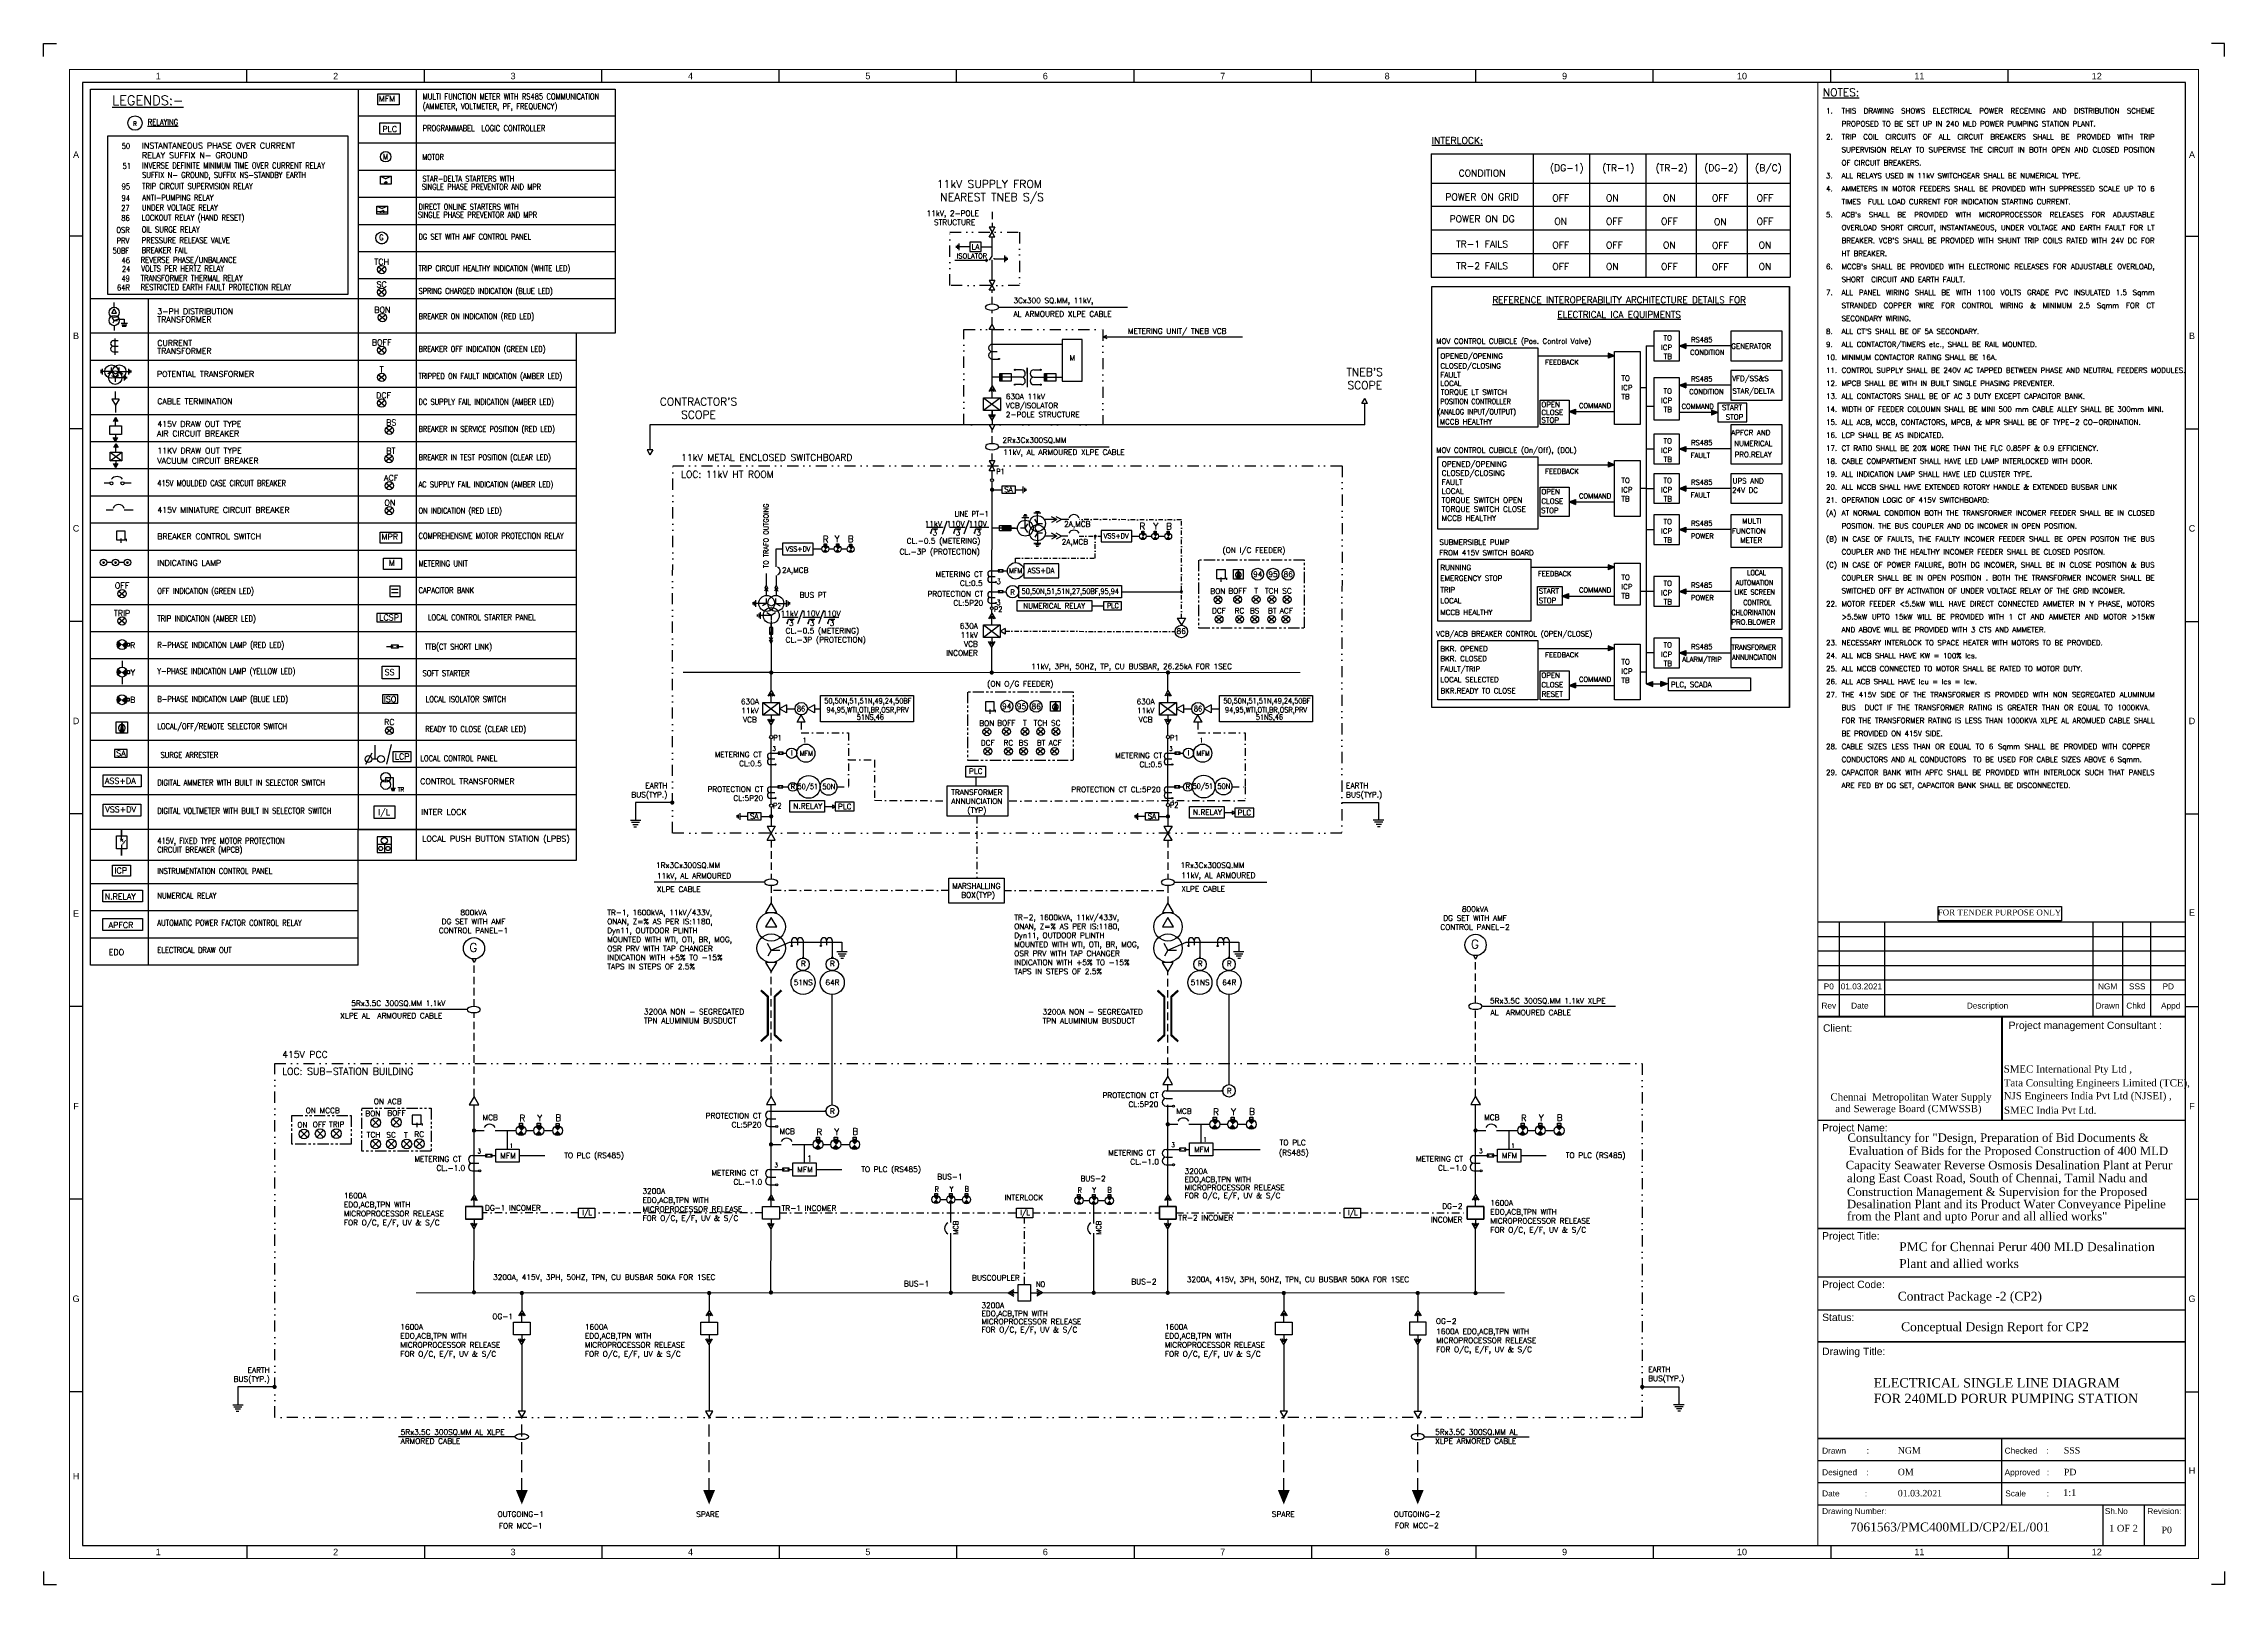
# Paper-space layout 'Layout1' of a CAD drawing. Header units: metres, sheet in millimetres. Extents: x -24 to 817, y -10 to 584.
# The model-space entities are those that its viewports show. They can reach past a viewport. Long polylines and large blocks are cut down to what shows.
import ezdxf
from ezdxf.enums import TextEntityAlignment as Align

# ---------------------------------------------------------------- set-up
doc = ezdxf.new("R2010")
doc.units = ezdxf.units.M
doc.header["$MEASUREMENT"] = 0
for name, pattern in [('A3-Templete$0$PHANTOM2', [1.25, 0.625, -0.125, 0.125, -0.125, 0.125, -0.125]), ('DASHDOT2', [0.5, 0.25, -0.125, 0, -0.125]), ('DASHED', [0.75, 0.5, -0.25]), ('DIVIDE2', [0.625, 0.25, -0.125, 0, -0.125, 0, -0.125]), ('HIDDEN', [0.375, 0.25, -0.125]), ('PHANTOM2', [1.25, 0.625, -0.125, 0.125, -0.125, 0.125, -0.125])]:
    doc.linetypes.add(name, pattern=pattern)
for name, color, linetype in [('2', 2, 'Continuous'), ('A3-Templete$0$NEW_A1$0$Z_DWGSHT', 7, 'Continuous'), ('A3-Templete$0$NEW_A1$0$Z_TITLE_DC_LOGO', 7, 'Continuous'), ('A3-Templete$0$NEW_A1$0$Z_TITLE_GRID', 7, 'Continuous'), ('A3-Templete$0$NEW_A1$0$Z_TITLE_PMC_LOGO', 7, 'Continuous'), ('A3-Templete$0$NEW_A1$0$Z_TITLE_TEXT', 7, 'Continuous'), ('A3-Templete$0$Z_DWGSHT', 7, 'Continuous'), ('A3-Templete$0$Z_TITLE_TEXT', 7, 'Continuous'), ('BUSBAR', 4, 'Continuous'), ('ELEC_SYM', 6, 'Continuous'), ('EQP', 3, 'Continuous'), ('LINE', 4, 'Continuous'), ('LOGO TEXT', 7, 'Continuous'), ('METER INSTRUMENT', 191, 'Continuous'), ('MPCB', 4, 'Continuous'), ('PANEL', 40, 'Continuous'), ('TEXT', 7, 'Continuous'), ('VIEW PORAT', 17, 'Continuous'), ('WIRE', 2, 'Continuous')]:
    doc.layers.add(name, color=color, linetype=linetype)
doc.layers.add('CABLE', color=30, linetype='Continuous', lineweight=20)
doc.layers.get('VIEW PORAT').off()
doc.styles.add('A3-Templete$0$ARIAL', font='arial.ttf')
doc.styles.add('A3-Templete$0$NEW_A1$0$ARIAL', font='arial.ttf')
doc.styles.add('A3-Templete$0$NEW_A1$0$NKUISP - A1(MO)$0$Times New Roman', font='times.ttf')
doc.styles.add('A3-Templete$0$NKUISP - A1(MO)$0$Times New Roman', font='times.ttf')
doc.styles.add('PDF Romantic', font='romantic.ttf')
doc.styles.add('romans', font='Romans.shx')
doc.styles.add('S1', font='romans.shx')

# ---------------------------------------------------------------- blocks, each defined once
blk = doc.blocks.new('A$C61CD40CD')
at = {"color": 1, "linetype": 'Continuous'}
blk.add_lwpolyline([(-110.4, 261.4), (-62.84, 261.4), (-62.84, 255.83), (-110.4, 255.83)], close=True, dxfattribs=at)
at = {"layer": 'A3-Templete$0$NEW_A1$0$Z_DWGSHT'}
for p, q in [((-46.93, 30.52), (-46.93, 15)), ((-30.95, 30.52), (-30.95, 15))]:
    blk.add_line(p, q, dxfattribs=at)
at = {"layer": 'A3-Templete$0$NEW_A1$0$Z_DWGSHT', "lineweight": 30}
for points in [[(-841, 589), (-841, 594), (-836, 594)], [(0, 589), (0, 594), (-5, 594)], [(-841, 5), (-841, 0), (-836, 0)], [(0, 5), (0, 0), (-5, 0)]]:
    blk.add_lwpolyline(points, dxfattribs=at)
at = {"layer": 'A3-Templete$0$NEW_A1$0$Z_DWGSHT', "const_width": 0.457}
blk.add_lwpolyline([(-831, 10), (-10, 10), (-10, 584), (-831, 584)], close=True, dxfattribs=at)
at = {"layer": 'A3-Templete$0$NEW_A1$0$Z_DWGSHT', "flags": 128}
blk.add_lwpolyline([(-826, 15), (-15, 15), (-15, 579), (-826, 579)], close=True, dxfattribs=at)
at = {"layer": 'A3-Templete$0$NEW_A1$0$Z_DWGSHT'}
for points, const_width in [([(-156.8, 15), (-156.8, 579)], 0.457), ([(-156.55, 218.84), (-15, 218.84)], 0.799), ([(-156.55, 218.84), (-15, 218.84)], 0.799), ([(-85.78, 218.84), (-85.78, 178.89)], 0.799), ([(-156.55, 178.89), (-15, 178.89)], 0.571), ([(-156.55, 137.22), (-15, 137.22)], 0.571), ([(-156.55, 118.5), (-15, 118.5)], 0.571), ([(-156.55, 105.76), (-15, 105.76)], 0.571), ([(-156.55, 93.53), (-15, 93.53)], 0.571), ([(-156.55, 56.21), (-19.57, 56.21)], 0.571), ([(-19.57, 56.21), (-156.55, 56.21)], 0.571), ([(-15, 56.21), (-156.55, 56.21)], 0.571)]:
    blk.add_lwpolyline(points, dxfattribs=dict(at, const_width=const_width))
at = {"layer": 'A3-Templete$0$NEW_A1$0$Z_DWGSHT', "flags": 128}
blk.add_lwpolyline([(-85.78, 30.52), (-85.78, 56.21)], dxfattribs=at)
at = {"layer": 'A3-Templete$0$NEW_A1$0$Z_DWGSHT'}
for points in [[(-15, 47.65), (-156.55, 47.65)], [(-15, 39.09), (-156.55, 39.09)], [(-36.69, 30.52), (-156.55, 30.52)], [(-15, 30.52), (-156.55, 30.52)]]:
    blk.add_lwpolyline(points, dxfattribs=at)
at = {"layer": 'A3-Templete$0$NEW_A1$0$Z_TITLE_GRID'}
for p, q in [((-762.58, 579), (-762.58, 584)), ((-694.17, 579), (-694.17, 584)), ((-625.75, 579), (-625.75, 584)), ((-557.33, 579), (-557.33, 584)), ((-488.92, 579), (-488.92, 584)), ((-420.5, 579), (-420.5, 584)), ((-352.08, 579), (-352.08, 584)), ((-288.67, 579), (-288.67, 584)), ((-220.25, 579), (-220.25, 584)), ((-151.83, 579), (-151.83, 584)), ((-83.42, 579), (-83.42, 584)), ((-826, 519.75), (-831, 519.75)), ((-15, 519.75), (-10, 519.75)), ((-826, 445.5), (-831, 445.5)), ((-15, 445.5), (-10, 445.5)), ((-826, 371.25), (-831, 371.25)), ((-15, 371.25), (-10, 371.25)), ((-826, 297), (-831, 297)), ((-15, 297), (-10, 297)), ((-826, 222.75), (-831, 222.75)), ((-15, 222.75), (-10, 222.75)), ((-826, 148.5), (-831, 148.5)), ((-15, 148.5), (-10, 148.5)), ((-826, 74.25), (-831, 74.25)), ((-15, 74.25), (-10, 74.25)), ((-762.58, 15), (-762.58, 10)), ((-694.17, 15), (-694.17, 10)), ((-625.75, 15), (-625.75, 10)), ((-557.33, 15), (-557.33, 10)), ((-488.92, 15), (-488.92, 10)), ((-420.5, 15), (-420.5, 10)), ((-352.08, 15), (-352.08, 10)), ((-288.67, 15), (-288.67, 10)), ((-220.25, 15), (-220.25, 10)), ((-151.83, 15), (-151.83, 10)), ((-83.42, 15), (-83.42, 10))]:
    blk.add_line(p, q, dxfattribs=at)
at = {"layer": 'A3-Templete$0$Z_DWGSHT'}
for p, q in [((-156.55, 255.42), (-15, 255.42)), ((-148.56, 255.42), (-148.56, 218.84)), ((-131.07, 255.42), (-131.07, 218.84)), ((-50.75, 255.42), (-50.75, 218.84)), ((-39.33, 255.42), (-39.33, 218.84)), ((-28.46, 255.42), (-28.46, 218.84)), ((-156.55, 249.82), (-15, 249.82)), ((-156.55, 244.22), (-15, 244.22)), ((-156.55, 238.61), (-15, 238.61)), ((-156.55, 233.01), (-15, 233.01)), ((-156.55, 227.41), (-15, 227.41))]:
    blk.add_line(p, q, dxfattribs=at)
for s, height, style, p in [('Tata Consulting Engineers Limited (TCE), ', 2.7739, 'A3-Templete$0$NEW_A1$0$NKUISP - A1(MO)$0$Times New Roman', (-85.1, 191.99)), ('SMEC International Pty Ltd ,', 2.7739, 'A3-Templete$0$NEW_A1$0$NKUISP - A1(MO)$0$Times New Roman', (-85.1, 197.32)), ('Chennai  Metropolitan Water Supply ', 2.7739, 'A3-Templete$0$NEW_A1$0$NKUISP - A1(MO)$0$Times New Roman', (-151.91, 186.53)), ('NJS Engineers India Pvt Ltd (NJSEI) ,', 2.7739, 'A3-Templete$0$NEW_A1$0$NKUISP - A1(MO)$0$Times New Roman', (-85.1, 187)), ('and Sewerage Board (CMWSSB)', 2.7739, 'A3-Templete$0$NEW_A1$0$NKUISP - A1(MO)$0$Times New Roman', (-150.09, 182.05)), (' SMEC India Pvt Ltd.', 2.7739, 'A3-Templete$0$NEW_A1$0$NKUISP - A1(MO)$0$Times New Roman', (-86.04, 181.42)), ('Consultancy for "Design, Preparation of Bid Documents & ', 3.2534, 'A3-Templete$0$NEW_A1$0$NKUISP - A1(MO)$0$Times New Roman', (-145.36, 170.61)), ('Evaluation of Bids for the Proposed Construction of 400 MLD ', 3.2534, 'A3-Templete$0$NEW_A1$0$NKUISP - A1(MO)$0$Times New Roman', (-144.94, 165.51)), ('Capacity Seawater Reverse Osmosis Desalination Plant at Perur ', 3.2534, 'A3-Templete$0$NEW_A1$0$NKUISP - A1(MO)$0$Times New Roman', (-146.05, 160.05)), ('along East Coast Road, South of Chennai, Tamil Nadu and ', 3.2534, 'A3-Templete$0$NEW_A1$0$NKUISP - A1(MO)$0$Times New Roman', (-145.56, 155.05)), ('Construction Management & Supervision for the Proposed ', 3.2534, 'A3-Templete$0$NEW_A1$0$NKUISP - A1(MO)$0$Times New Roman', (-145.56, 149.75)), ('Desalination Plant and its Product Water Conveyance Pipeline ', 3.2534, 'A3-Templete$0$NEW_A1$0$NKUISP - A1(MO)$0$Times New Roman', (-145.56, 145.01)), ('from the Plant and upto Porur and all allied works"', 3.2534, 'A3-Templete$0$NEW_A1$0$NKUISP - A1(MO)$0$Times New Roman', (-145.56, 140.31)), ('PMC for Chennai Perur 400 MLD Desalination ', 3.4246, 'A3-Templete$0$NEW_A1$0$NKUISP - A1(MO)$0$Times New Roman', (-125.39, 128.46)), ('Plant and allied works', 3.4246, 'A3-Templete$0$NEW_A1$0$NKUISP - A1(MO)$0$Times New Roman', (-125.39, 121.96)), ('Contract Package -2 (CP2)', 3.4246, 'A3-Templete$0$NEW_A1$0$NKUISP - A1(MO)$0$Times New Roman', (-125.95, 109.39)), (' Conceptual Design Report for CP2', 3.4246, 'A3-Templete$0$NEW_A1$0$NKUISP - A1(MO)$0$Times New Roman', (-125.95, 97.61)), ('NGM', 2.511, 'A3-Templete$0$NEW_A1$0$NKUISP - A1(MO)$0$Times New Roman', (-125.95, 50.4)), ('SSS', 2.511, 'A3-Templete$0$NEW_A1$0$NKUISP - A1(MO)$0$Times New Roman', (-61.92, 50.4)), ('OM ', 2.511, 'A3-Templete$0$NEW_A1$0$NKUISP - A1(MO)$0$Times New Roman', (-125.95, 42.07)), ('PD', 2.511, 'A3-Templete$0$NEW_A1$0$NKUISP - A1(MO)$0$Times New Roman', (-61.92, 42.07)), ('01.03.2021', 2.511, 'A3-Templete$0$NEW_A1$0$NKUISP - A1(MO)$0$Times New Roman', (-125.95, 33.91)), ('1:1', 2.637, 'A3-Templete$0$NKUISP - A1(MO)$0$Times New Roman', (-62.18, 34.08)), ('7061563/PMC400MLD/CP2/EL/001', 3.4246, 'A3-Templete$0$NKUISP - A1(MO)$0$Times New Roman', (-144.38, 20.41)), ('1 OF 2', 2.637, 'A3-Templete$0$NKUISP - A1(MO)$0$Times New Roman', (-44.43, 20.32)), ('P0', 2.511, 'A3-Templete$0$NEW_A1$0$NKUISP - A1(MO)$0$Times New Roman', (-24.24, 19.74))]:
    blk.add_text(s, height=height, dxfattribs=dict(style=style)).set_placement(p)
at = {"linetype": 'A3-Templete$0$PHANTOM2', "insert": (-135.28, 79.5), "char_height": 3.5959, "width": 103.442, "attachment_point": 1, "style": 'A3-Templete$0$NKUISP - A1(MO)$0$Times New Roman'}
blk.add_mtext('ELECTRICAL SINGLE LINE DIAGRAM FOR 240MLD PORUR PUMPING STATION ', dxfattribs=at)
at = {"layer": 'A3-Templete$0$NEW_A1$0$Z_TITLE_DC_LOGO', "style": 'A3-Templete$0$NEW_A1$0$ARIAL'}
blk.add_text('Project management Consultant :', height=2.8539, dxfattribs=at).set_placement((-83.21, 215.54), align=Align.MIDDLE_LEFT)
at = {"layer": 'A3-Templete$0$NEW_A1$0$Z_TITLE_GRID', "style": 'A3-Templete$0$NEW_A1$0$ARIAL'}
for s, p in [('1', (-796.79, 581.5)), ('2', (-728.38, 581.5)), ('3', (-659.96, 581.5)), ('4', (-591.54, 581.5)), ('5', (-523.12, 581.5)), ('6', (-454.71, 581.5)), ('7', (-386.29, 581.5)), ('8', (-322.88, 581.5)), ('9', (-254.46, 581.5)), ('10', (-186.04, 581.5)), ('11', (-117.62, 581.5)), ('12', (-49.21, 581.5)), ('A', (-828.5, 551.2)), ('A', (-12.5, 551.2)), ('B', (-828.5, 481.38)), ('B', (-12.5, 481.38)), ('C', (-828.5, 407.13)), ('C', (-12.5, 407.13)), ('D', (-828.5, 332.88)), ('D', (-12.5, 332.88)), ('E', (-828.5, 258.62)), ('E', (-12.5, 259)), ('F', (-828.5, 184.38)), ('F', (-12.5, 184.38)), ('G', (-828.5, 110.12)), ('G', (-12.5, 110.12)), ('H', (-828.5, 41.72)), ('H', (-12.5, 43.89)), ('1', (-796.79, 12.5)), ('2', (-728.38, 12.5)), ('3', (-659.96, 12.5)), ('4', (-591.54, 12.5)), ('5', (-523.12, 12.5)), ('6', (-454.71, 12.5)), ('7', (-386.29, 12.5)), ('8', (-322.88, 12.5)), ('9', (-254.46, 12.5)), ('10', (-186.04, 12.5)), ('11', (-117.62, 12.5)), ('12', (-49.21, 12.5))]:
    blk.add_text(s, height=2.5, dxfattribs=at).set_placement(p, align=Align.MIDDLE)
at = {"layer": 'A3-Templete$0$NEW_A1$0$Z_TITLE_PMC_LOGO', "style": 'A3-Templete$0$NEW_A1$0$ARIAL'}
blk.add_text('Client:', height=2.854, dxfattribs=at).set_placement((-154.8, 214.48), align=Align.MIDDLE_LEFT)
at = {"layer": 'A3-Templete$0$NEW_A1$0$Z_TITLE_TEXT', "style": 'A3-Templete$0$NEW_A1$0$ARIAL'}
for s, height, p in [('Project Name:', 2.8539, (-155.12, 176.04)), ('Project Title:', 2.8539, (-155.12, 134.37)), ('Project Code:', 2.8539, (-155.12, 115.65)), ('Drawing Title:', 2.8539, (-155.12, 89.82)), ('Drawn         :', 2.2831, (-155.12, 51.54)), ('Checked    :', 2.2831, (-84.75, 51.54)), ('Designed    :', 2.2831, (-155.12, 43.21)), ('Approved   :', 2.2831, (-84.75, 43.21)), ('Date           :', 2.2831, (-155.12, 35.05)), ('Scale         :', 2.2831, (-84.5, 35.05)), ('Drawing Number:', 2.2831, (-155.12, 28.24))]:
    blk.add_text(s, height=height, dxfattribs=at).set_placement(p, align=Align.MIDDLE_LEFT)
for s, height, p in [('Status:', 2.854, (-148.92, 102.94)), ('Sh.No', 2.283, (-41.68, 28.24)), ('Revision:', 2.283, (-23.14, 28.24))]:
    blk.add_text(s, height=height, dxfattribs=at).set_placement(p, align=Align.MIDDLE_CENTER)
at = {"layer": 'A3-Templete$0$Z_TITLE_TEXT', "color": 1, "style": 'PDF Romantic'}
blk.add_text('FOR TENDER PURPOSE ONLY', height=2.2831, dxfattribs=at).set_placement((-86.73, 259.04), align=Align.MIDDLE_CENTER)
at = {"layer": 'A3-Templete$0$Z_TITLE_TEXT', "style": 'A3-Templete$0$ARIAL'}
for s, height, p in [('P0', 2.283, (-152.56, 230.53)), ('01.03.2021', 2.283, (-139.97, 230.53)), ('NGM', 2.283, (-45.04, 230.53)), ('SSS', 2.283, (-33.6, 230.53)), ('PD', 2.283, (-21.64, 230.53)), ('Rev', 2.283, (-152.56, 223.12)), ('Date', 2.283, (-140.57, 223.12)), ('Description ', 2.2831, (-90.91, 223.12)), ('Drawn', 2.283, (-45.04, 223.12)), ('Chkd', 2.283, (-34.1, 223.12)), ('Appd', 2.283, (-20.71, 223.12))]:
    blk.add_text(s, height=height, dxfattribs=at).set_placement(p, align=Align.MIDDLE_CENTER)
blk = doc.blocks.new('Efus')
at = {"color": 0, "linetype": 'ByBlock'}
blk.add_lwpolyline([(1.5, 3), (-1.5, 3), (-1.5, -3), (1.5, -3)], close=True, dxfattribs=at)
blk = doc.blocks.new('CG')
blk.add_lwpolyline([(0, 375), (-217, 0), (217, 0)], close=True)
blk = doc.blocks.new('tr')
for p, q in [((0, 0), (-1.71, -2.95)), ((1.71, -2.95), (0, 0)), ((-1.71, -2.95), (1.71, -2.95))]:
    blk.add_line(p, q)
blk = doc.blocks.new('Ect')
at = {"color": 0, "linetype": 'ByBlock'}
for p, q in [((0, 3), (2.5, 3)), ((0, 0), (2.5, 0)), ((0, -3), (2.5, -3))]:
    blk.add_line(p, q, dxfattribs=at)
for centre in [(0, 1.5), (0, -1.5)]:
    blk.add_arc(centre, 1.5, 90, 270, dxfattribs=at)

msp = doc.modelspace()

# ---------------------------------------------------------------- hatches: boundary and pattern name
at = {"linetype": 'Continuous', "lineweight": -3}
for points in [[(-135.77, 2576.92), (-132.9, 2578.06), (-132.9, 2575.78)], [(-164.59, 2572.6), (-167.46, 2573.74), (-167.46, 2571.46)], [(-135.77, 2559.49), (-132.9, 2560.63), (-132.9, 2558.35)], [(-184.83, 2547.76), (-181.95, 2548.9), (-181.95, 2546.62)], [(-118.69, 2547.35), (-121.56, 2548.49), (-121.56, 2546.21)], [(-135.77, 2531.2), (-132.9, 2532.33), (-132.9, 2530.06)], [(-164.59, 2524.18), (-167.46, 2525.32), (-167.46, 2523.04)], [(-135.77, 2513.65), (-132.9, 2514.79), (-132.9, 2512.51)], [(-184.83, 2507.68), (-181.95, 2508.82), (-181.95, 2506.55)], [(-135.77, 2495.37), (-132.9, 2496.51), (-132.9, 2494.24)], [(-164.59, 2478.65), (-167.46, 2479.79), (-167.46, 2477.51)], [(-188.03, 2465.88), (-185.16, 2467.02), (-185.16, 2464.74)], [(-135.77, 2467.97), (-132.9, 2469.11), (-132.9, 2466.83)], [(-164.59, 2442.64), (-167.46, 2443.78), (-167.46, 2441.5)], [(-135.77, 2440.59), (-132.9, 2441.73), (-132.9, 2439.45)], [(-184.83, 2426.22), (-181.95, 2427.36), (-181.95, 2425.08)], [(-150.52, 2426.85), (-147.65, 2425.71), (-147.65, 2427.99)], [(-141.14, 2426.85), (-144.01, 2425.71), (-144.01, 2427.99)]]:
    msp.add_hatch(color=3, dxfattribs=at).paths.add_polyline_path(points)
at = {"lineweight": -3, "ltscale": 0.5}
for points in [[(-432.85, 2494.76), (-432.85, 2497.27), (-436.71, 2497.27), (-436.71, 2494.76)], [(-538.48, 2449.63), (-538.48, 2448.93), (-539.98, 2448.93), (-539.98, 2449.63)]]:
    msp.add_hatch(color=1, dxfattribs=at).paths.add_polyline_path(points)
at = {"linetype": 'DASHED', "lineweight": -3, "ltscale": 700}
h = msp.add_hatch(color=30, dxfattribs=at)
h.paths.add_polyline_path([(-633.5, 2217.35), (-639.87, 2218.66), (-639.86, 2216.01)], flags=17)
edge = h.paths.add_edge_path(flags=17)
edge.add_line((-633.5, 2217.35), (-639.87, 2218.66))
edge.add_line((-639.86, 2216.01), (-639.87, 2218.66))
edge.add_line((-639.86, 2216.01), (-633.5, 2217.35))
h = msp.add_hatch(color=30, dxfattribs=at)
h.paths.add_polyline_path([(-315.7, 2220.12), (-322.06, 2221.43), (-322.05, 2218.78)], flags=17)
edge = h.paths.add_edge_path(flags=17)
edge.add_line((-315.7, 2220.12), (-322.06, 2221.43))
edge.add_line((-322.05, 2218.78), (-322.06, 2221.43))
edge.add_line((-322.05, 2218.78), (-315.7, 2220.12))
h = msp.add_hatch(color=30, dxfattribs=at)
h.paths.add_polyline_path([(-188.6, 2217.39), (-194.97, 2218.71), (-194.96, 2216.05)], flags=17)
edge = h.paths.add_edge_path(flags=17)
edge.add_line((-188.6, 2217.39), (-194.97, 2218.71))
edge.add_line((-194.96, 2216.05), (-194.97, 2218.71))
edge.add_line((-194.96, 2216.05), (-188.6, 2217.39))
h = msp.add_hatch(color=30, dxfattribs=at)
h.paths.add_polyline_path([(-501.57, 2211.18), (-507.94, 2212.49), (-507.93, 2209.84)], flags=17)
edge = h.paths.add_edge_path(flags=17)
edge.add_line((-501.57, 2211.18), (-507.94, 2212.49))
edge.add_line((-507.93, 2209.84), (-507.94, 2212.49))
edge.add_line((-507.93, 2209.84), (-501.57, 2211.18))
at = {"layer": 'ELEC_SYM', "lineweight": -3}
h = msp.add_hatch(color=1, dxfattribs=at)
h.paths.add_polyline_path([(-373.1, 2493.54, 0.395544), (-375.18, 2493.61), (-374.17, 2492.46)])
h.paths.add_polyline_path([(-374.17, 2492.46), (-375.25, 2491.39, 0.395108), (-373.17, 2491.32)])
h = msp.add_hatch(color=2, dxfattribs=at)
h.paths.add_polyline_path([(-367.62, 2493.54, 0.395544), (-369.7, 2493.61), (-368.7, 2492.46)])
h.paths.add_polyline_path([(-368.7, 2492.46), (-369.77, 2491.39, 0.395108), (-367.69, 2491.32)])
h = msp.add_hatch(color=5, dxfattribs=at)
h.paths.add_polyline_path([(-361.82, 2493.5, 0.395544), (-363.9, 2493.57), (-362.9, 2492.43)])
h.paths.add_polyline_path([(-362.9, 2492.43), (-363.97, 2491.35, 0.395108), (-361.9, 2491.28)])
h = msp.add_hatch(color=1, dxfattribs=at)
h.paths.add_polyline_path([(-514.13, 2487.85, 0.395544), (-516.21, 2487.92), (-515.21, 2486.78)])
h.paths.add_polyline_path([(-515.21, 2486.78), (-516.28, 2485.7, 0.395108), (-514.21, 2485.63)])
h = msp.add_hatch(color=2, dxfattribs=at)
h.paths.add_polyline_path([(-508.66, 2487.85, 0.395544), (-510.74, 2487.92), (-509.74, 2486.78)])
h.paths.add_polyline_path([(-509.74, 2486.78), (-510.81, 2485.7, 0.395108), (-508.73, 2485.63)])
h = msp.add_hatch(color=5, dxfattribs=at)
h.paths.add_polyline_path([(-502.86, 2487.82, 0.395544), (-504.94, 2487.88), (-503.94, 2486.74)])
h.paths.add_polyline_path([(-503.94, 2486.74), (-505.01, 2485.66, 0.395108), (-502.93, 2485.6)])
h = msp.add_hatch(color=1, dxfattribs=at)
h.paths.add_polyline_path([(-648.81, 2230.08, 0.395544), (-651.81, 2230.18), (-650.36, 2228.53)])
h.paths.add_polyline_path([(-650.36, 2228.53), (-651.91, 2226.98, 0.395108), (-648.92, 2226.89)])
h = msp.add_hatch(color=2, dxfattribs=at)
h.paths.add_polyline_path([(-640.93, 2230.08, 0.395544), (-643.93, 2230.18), (-642.48, 2228.53)])
h.paths.add_polyline_path([(-642.48, 2228.53), (-644.03, 2226.98, 0.395108), (-641.03, 2226.89)])
h = msp.add_hatch(color=5, dxfattribs=at)
h.paths.add_polyline_path([(-632.58, 2230.03, 0.395544), (-635.57, 2230.12), (-634.13, 2228.48)])
h.paths.add_polyline_path([(-634.13, 2228.48), (-635.68, 2226.93, 0.395108), (-632.68, 2226.83)])
h = msp.add_hatch(color=1, dxfattribs=at)
h.paths.add_polyline_path([(-340.64, 2232.85, 0.395544), (-343.63, 2232.95), (-342.19, 2231.3)])
h.paths.add_polyline_path([(-342.19, 2231.3), (-343.73, 2229.75, 0.395108), (-340.74, 2229.66)])
h = msp.add_hatch(color=2, dxfattribs=at)
h.paths.add_polyline_path([(-332.75, 2232.85, 0.395544), (-335.75, 2232.95), (-334.3, 2231.3)])
h.paths.add_polyline_path([(-334.3, 2231.3), (-335.85, 2229.75, 0.395108), (-332.86, 2229.66)])
h = msp.add_hatch(color=5, dxfattribs=at)
h.paths.add_polyline_path([(-324.4, 2232.8, 0.395544), (-327.4, 2232.89), (-325.95, 2231.25)])
h.paths.add_polyline_path([(-325.95, 2231.25), (-327.5, 2229.7, 0.395108), (-324.51, 2229.6)])
h = msp.add_hatch(color=1, dxfattribs=at)
h.paths.add_polyline_path([(-203.91, 2230.12, 0.395544), (-206.91, 2230.22), (-205.46, 2228.57)])
h.paths.add_polyline_path([(-205.46, 2228.57), (-207.01, 2227.02, 0.395108), (-204.02, 2226.93)])
h = msp.add_hatch(color=2, dxfattribs=at)
h.paths.add_polyline_path([(-196.03, 2230.12, 0.395544), (-199.03, 2230.22), (-197.58, 2228.57)])
h.paths.add_polyline_path([(-197.58, 2228.57), (-199.13, 2227.02, 0.395108), (-196.13, 2226.93)])
h = msp.add_hatch(color=5, dxfattribs=at)
h.paths.add_polyline_path([(-187.68, 2230.07, 0.395544), (-190.67, 2230.17), (-189.23, 2228.52)])
h.paths.add_polyline_path([(-189.23, 2228.52), (-190.78, 2226.97, 0.395108), (-187.78, 2226.87)])
h = msp.add_hatch(color=1, dxfattribs=at)
h.paths.add_polyline_path([(-516.88, 2223.91, 0.395544), (-519.88, 2224), (-518.43, 2222.36)])
h.paths.add_polyline_path([(-518.43, 2222.36), (-519.98, 2220.81, 0.395108), (-516.99, 2220.71)])
h = msp.add_hatch(color=2, dxfattribs=at)
h.paths.add_polyline_path([(-509, 2223.91, 0.395544), (-512, 2224), (-510.55, 2222.36)])
h.paths.add_polyline_path([(-510.55, 2222.36), (-512.1, 2220.81, 0.395108), (-509.1, 2220.71)])
h = msp.add_hatch(color=5, dxfattribs=at)
h.paths.add_polyline_path([(-500.65, 2223.85, 0.395544), (-503.64, 2223.95), (-502.2, 2222.3)])
h.paths.add_polyline_path([(-502.2, 2222.3), (-503.75, 2220.75, 0.395108), (-500.75, 2220.66)])
h = msp.add_hatch(color=1, dxfattribs=at)
h.paths.add_polyline_path([(-464.73, 2199.19, 0.395544), (-467.22, 2199.27), (-466.02, 2197.9)])
h.paths.add_polyline_path([(-466.02, 2197.9), (-467.31, 2196.61, 0.395108), (-464.82, 2196.53)])
h = msp.add_hatch(color=2, dxfattribs=at)
h.paths.add_polyline_path([(-458.16, 2199.19, 0.395544), (-460.66, 2199.27), (-459.45, 2197.9)])
h.paths.add_polyline_path([(-459.45, 2197.9), (-460.74, 2196.61, 0.395108), (-458.25, 2196.53)])
h = msp.add_hatch(color=5, dxfattribs=at)
h.paths.add_polyline_path([(-451.2, 2199.14, 0.395544), (-453.7, 2199.22), (-452.49, 2197.85)])
h.paths.add_polyline_path([(-452.49, 2197.85), (-453.78, 2196.56, 0.395108), (-451.29, 2196.48)])
h = msp.add_hatch(color=1, dxfattribs=at)
h.paths.add_polyline_path([(-401.26, 2198.74, 0.395544), (-403.75, 2198.82), (-402.55, 2197.45)])
h.paths.add_polyline_path([(-402.55, 2197.45), (-403.84, 2196.16, 0.395108), (-401.34, 2196.08)])
h = msp.add_hatch(color=2, dxfattribs=at)
h.paths.add_polyline_path([(-394.69, 2198.74, 0.395544), (-397.18, 2198.82), (-395.98, 2197.45)])
h.paths.add_polyline_path([(-395.98, 2197.45), (-397.27, 2196.16, 0.395108), (-394.77, 2196.08)])
h = msp.add_hatch(color=5, dxfattribs=at)
h.paths.add_polyline_path([(-387.73, 2198.69, 0.395544), (-390.22, 2198.77), (-389.02, 2197.4)])
h.paths.add_polyline_path([(-389.02, 2197.4), (-390.31, 2196.11, 0.395108), (-387.81, 2196.03)])

# ---------------------------------------------------------------- linework, layer by layer
at = {"color": 1, "lineweight": -3}
for p, q in [((-456.98, 2620.49), (-456.98, 2621.47)), ((-456.37, 2620.1), (-456.37, 2621.86)), ((-455.75, 2619.49), (-455.75, 2622.47)), ((-451.02, 2620.98), (-455.75, 2620.98)), ((-440.21, 2615.65), (-435.49, 2615.65)), ((-435.49, 2614.16), (-435.49, 2617.14)), ((-434.87, 2614.77), (-434.87, 2616.53)), ((-434.25, 2615.16), (-434.25, 2616.14)), ((-430.89, 2513.07), (-427.42, 2513.07)), ((-427.42, 2514.56), (-427.42, 2511.58)), ((-426.8, 2513.95), (-426.8, 2512.19)), ((-426.18, 2513.56), (-426.18, 2512.58)), ((-427.88, 2500.81), (-424.86, 2500.81)), ((-427.27, 2501.44), (-425.48, 2501.44)), ((-426.87, 2502.06), (-425.87, 2502.06)), ((-426.37, 2496.02), (-426.37, 2500.81)), ((-422.52, 2502.85), (-419.5, 2502.85)), ((-421.01, 2498.06), (-422.11, 2499.97)), ((-421.91, 2503.48), (-420.11, 2503.48)), ((-421.01, 2498.06), (-421.01, 2502.85)), ((-412.32, 2499.8), (-414.76, 2501.07)), ((-412.32, 2499.8), (-414.76, 2498.54)), ((-410.31, 2499.8), (-412.74, 2501.07)), ((-410.31, 2499.8), (-412.74, 2498.54)), ((-426.37, 2496.02), (-428.57, 2496.02)), ((-426.37, 2496.02), (-425.27, 2497.92)), ((-425.27, 2494.11), (-426.37, 2496.02)), ((-422.11, 2496.15), (-421.01, 2498.06)), ((-422.11, 2495.88), (-421.01, 2493.97)), ((-421.01, 2493.97), (-422.11, 2492.07)), ((-421.01, 2498.06), (-418.81, 2498.06)), ((-421.01, 2493.97), (-418.81, 2493.97)), ((-421.01, 2493.97), (-421.01, 2489.18)), ((-412.32, 2492.46), (-414.76, 2493.73)), ((-412.32, 2492.46), (-414.76, 2491.2)), ((-410.31, 2492.46), (-412.74, 2493.73)), ((-410.31, 2492.46), (-412.74, 2491.2)), ((-422.52, 2489.18), (-419.5, 2489.18)), ((-420.11, 2488.55), (-421.91, 2488.55)), ((-420.51, 2487.93), (-421.51, 2487.93)), ((-541.46, 2470.71), (-542.22, 2469.25)), ((-541.46, 2470.71), (-540.7, 2469.25)), ((-537.05, 2470.71), (-537.81, 2469.25)), ((-537.05, 2470.71), (-536.29, 2469.25)), ((-547.32, 2462.11), (-547.32, 2463.11)), ((-546.69, 2461.71), (-546.69, 2463.5)), ((-546.07, 2461.1), (-546.07, 2464.12)), ((-541.27, 2462.61), (-546.07, 2462.61)), ((-541.27, 2462.61), (-543.18, 2461.51)), ((-541.46, 2469.5), (-542.22, 2468.04)), ((-541.46, 2469.5), (-540.7, 2468.04)), ((-541.27, 2462.61), (-541.27, 2464.81)), ((-539.37, 2461.51), (-541.27, 2462.61)), ((-539.09, 2461.51), (-537.19, 2462.61)), ((-537.05, 2469.5), (-537.81, 2468.04)), ((-537.19, 2462.61), (-537.19, 2464.81)), ((-537.19, 2462.61), (-535.28, 2461.51)), ((-537.19, 2462.61), (-532.39, 2462.61)), ((-537.05, 2469.5), (-536.29, 2468.04)), ((-532.39, 2461.1), (-532.39, 2464.12)), ((-531.77, 2463.5), (-531.77, 2461.71)), ((-531.14, 2463.11), (-531.14, 2462.11)), ((-545.28, 2456.74), (-545.28, 2457.75)), ((-544.65, 2456.35), (-544.65, 2458.14)), ((-544.02, 2455.73), (-544.02, 2458.76)), ((-539.23, 2457.24), (-544.02, 2457.24)), ((-539.23, 2457.24), (-541.14, 2458.35)), ((-537.32, 2458.35), (-539.23, 2457.24)), ((-539.23, 2457.24), (-539.23, 2455.04)), ((-539.23, 2445.99), (-539.99, 2447.45)), ((-539.23, 2444.78), (-539.99, 2446.24)), ((-539.23, 2445.99), (-538.47, 2447.45)), ((-539.23, 2444.78), (-538.47, 2446.24)), ((-554.33, 2367.53), (-554.33, 2368.52)), ((-553.72, 2367.14), (-553.72, 2368.91)), ((-553.1, 2366.53), (-553.1, 2369.51)), ((-549.62, 2368.02), (-553.1, 2368.02)), ((-377.64, 2367.51), (-377.64, 2368.5)), ((-377.02, 2367.12), (-377.02, 2368.88)), ((-376.41, 2366.51), (-376.41, 2369.49)), ((-372.93, 2368), (-376.41, 2368)), ((-748.29, 2225.42), (-745.22, 2228.49)), ((-748.29, 2228.49), (-745.22, 2225.42)), ((-741.13, 2225.59), (-738.06, 2228.66)), ((-741.13, 2228.66), (-738.06, 2225.59)), ((-733.94, 2225.65), (-730.87, 2228.72)), ((-733.94, 2228.72), (-730.87, 2225.65)), ((-716.48, 2230.48), (-713.41, 2233.55)), ((-716.48, 2233.55), (-713.41, 2230.48)), ((-707.34, 2230.65), (-704.27, 2233.72)), ((-707.34, 2233.72), (-704.27, 2230.65)), ((-716.48, 2221), (-713.41, 2224.07)), ((-716.48, 2224.07), (-713.41, 2221)), ((-709.5, 2221), (-706.43, 2224.07)), ((-709.5, 2224.07), (-706.43, 2221)), ((-702.67, 2221), (-699.6, 2224.07)), ((-702.67, 2224.07), (-699.6, 2221)), ((-697.09, 2221.11), (-694.02, 2224.18)), ((-697.09, 2224.18), (-694.02, 2221.11))]:
    msp.add_line(p, q, dxfattribs=at)
at = {"color": 6, "lineweight": -3}
for p, q in [((-442.27, 2614.96), (-441.14, 2616.88)), ((-441.14, 2559.22), (-442.59, 2556.71)), ((-441.14, 2557.97), (-441.87, 2556.71)), ((-441.14, 2559.22), (-439.69, 2556.71)), ((-441.14, 2553.94), (-441.14, 2557.97)), ((-441.14, 2557.97), (-440.42, 2556.71)), ((-437.75, 2564.73), (-432.65, 2564.73)), ((-437.75, 2561.34), (-437.75, 2564.73)), ((-432.65, 2561.34), (-437.75, 2561.34)), ((-436.84, 2564.73), (-436.84, 2561.34)), ((-432.65, 2564.73), (-432.65, 2561.34)), ((-417.92, 2564.73), (-412.83, 2564.73)), ((-417.92, 2561.34), (-417.92, 2564.73)), ((-412.83, 2561.34), (-417.92, 2561.34)), ((-417.02, 2564.73), (-417.02, 2561.34)), ((-412.83, 2564.73), (-412.83, 2561.34)), ((-412.83, 2564.73), (-412.83, 2561.34)), ((-437.4, 2553.94), (-444.88, 2548.34)), ((-444.88, 2553.94), (-437.4, 2548.34)), ((-444.88, 2548.34), (-444.88, 2553.94)), ((-444.88, 2553.94), (-437.4, 2553.94)), ((-437.4, 2548.34), (-444.88, 2548.34)), ((-441.14, 2545.27), (-441.14, 2548.34)), ((-441.14, 2548.34), (-441.14, 2545.27)), ((-437.4, 2553.94), (-437.4, 2548.34)), ((-441.14, 2544.02), (-442.59, 2546.53)), ((-441.14, 2545.27), (-441.87, 2546.53)), ((-441.14, 2545.27), (-440.42, 2546.53)), ((-441.14, 2544.02), (-439.69, 2546.53)), ((-437.53, 2453.03), (-445, 2447.43)), ((-445, 2453.03), (-437.53, 2447.43)), ((-445, 2447.43), (-445, 2453.03)), ((-445, 2453.03), (-437.53, 2453.03)), ((-441.27, 2458.31), (-442.72, 2455.8)), ((-441.27, 2457.06), (-441.99, 2455.8)), ((-441.27, 2458.31), (-439.82, 2455.8)), ((-441.27, 2453.03), (-441.27, 2457.06)), ((-441.27, 2457.06), (-440.54, 2455.8)), ((-437.53, 2453.03), (-437.53, 2447.43)), ((-437.53, 2447.43), (-445, 2447.43)), ((-441.27, 2443.11), (-442.72, 2445.62)), ((-441.27, 2444.36), (-441.99, 2445.62)), ((-441.27, 2447.43), (-441.27, 2444.36)), ((-441.27, 2444.36), (-440.54, 2445.62)), ((-441.27, 2443.11), (-439.82, 2445.62)), ((-539.25, 2423.91), (-540.7, 2421.4)), ((-539.25, 2422.66), (-539.98, 2421.4)), ((-539.25, 2423.91), (-537.8, 2421.4)), ((-539.25, 2418.63), (-539.25, 2422.66)), ((-539.25, 2422.66), (-538.53, 2421.4)), ((-363, 2423.91), (-364.45, 2421.4)), ((-363, 2422.66), (-363.73, 2421.4)), ((-363, 2423.91), (-361.56, 2421.4)), ((-363, 2418.63), (-363, 2422.66)), ((-363, 2422.66), (-362.28, 2421.4)), ((-535.51, 2418.63), (-542.99, 2413.03)), ((-542.99, 2418.63), (-535.51, 2413.03)), ((-542.99, 2413.03), (-542.99, 2418.63)), ((-542.99, 2418.63), (-535.51, 2418.63)), ((-535.51, 2413.03), (-542.99, 2413.03)), ((-539.25, 2413.03), (-539.25, 2409.96)), ((-535.51, 2418.63), (-535.51, 2413.03)), ((-359.27, 2418.63), (-366.74, 2413.03)), ((-366.74, 2418.63), (-359.27, 2413.03)), ((-366.74, 2413.03), (-366.74, 2418.63)), ((-366.74, 2418.63), (-359.27, 2418.63)), ((-359.27, 2413.03), (-366.74, 2413.03)), ((-363, 2413.03), (-363, 2409.96)), ((-359.27, 2418.63), (-359.27, 2413.03)), ((-539.25, 2408.71), (-540.7, 2411.22)), ((-539.25, 2409.96), (-539.98, 2411.22)), ((-539.25, 2409.96), (-538.53, 2411.22)), ((-539.25, 2408.71), (-537.8, 2411.22)), ((-363, 2408.71), (-364.45, 2411.22)), ((-363, 2409.96), (-363.73, 2411.22)), ((-363, 2409.96), (-362.28, 2411.22)), ((-363, 2408.71), (-361.56, 2411.22)), ((-671.27, 2200.01), (-672.72, 2197.5)), ((-671.27, 2200.01), (-672.72, 2197.5)), ((-671.27, 2200.01), (-669.82, 2197.5)), ((-671.27, 2200.01), (-669.82, 2197.5)), ((-539.34, 2200.01), (-540.79, 2197.5)), ((-539.34, 2200.01), (-537.89, 2197.5)), ((-363.1, 2200.01), (-364.55, 2197.5)), ((-363.1, 2200.01), (-364.55, 2197.5)), ((-363.1, 2200.01), (-361.65, 2197.5)), ((-363.1, 2200.01), (-361.65, 2197.5)), ((-226.37, 2200.06), (-227.82, 2197.55)), ((-226.37, 2200.06), (-227.82, 2197.55)), ((-226.37, 2200.06), (-224.93, 2197.55)), ((-226.37, 2200.06), (-224.93, 2197.55)), ((-667.54, 2194.73), (-675.01, 2194.73)), ((-675.01, 2194.73), (-667.54, 2194.73)), ((-671.27, 2198.76), (-672, 2197.5)), ((-671.27, 2198.76), (-672, 2197.5)), ((-671.27, 2194.73), (-671.27, 2198.76)), ((-671.27, 2198.76), (-670.55, 2197.5)), ((-671.27, 2198.76), (-670.55, 2197.5)), ((-667.54, 2189.13), (-667.54, 2194.73)), ((-667.54, 2194.73), (-667.54, 2189.13)), ((-543.08, 2189.13), (-543.08, 2194.73)), ((-543.08, 2194.73), (-535.61, 2194.73)), ((-539.34, 2198.76), (-540.07, 2197.5)), ((-539.34, 2194.73), (-539.34, 2198.76)), ((-539.34, 2198.76), (-538.62, 2197.5)), ((-535.61, 2194.73), (-535.61, 2189.13)), ((-359.36, 2194.73), (-366.83, 2194.73)), ((-366.83, 2194.73), (-366.83, 2189.13)), ((-366.83, 2189.13), (-366.83, 2194.73)), ((-366.83, 2194.73), (-359.36, 2194.73)), ((-363.1, 2198.76), (-363.82, 2197.5)), ((-363.1, 2198.76), (-363.82, 2197.5)), ((-363.1, 2194.73), (-363.1, 2198.76)), ((-363.1, 2198.76), (-362.37, 2197.5)), ((-363.1, 2198.76), (-362.37, 2197.5)), ((-359.36, 2189.13), (-359.36, 2194.73)), ((-359.36, 2194.73), (-359.36, 2189.13)), ((-222.64, 2194.77), (-230.11, 2194.77)), ((-230.11, 2194.77), (-230.11, 2189.17)), ((-226.37, 2198.8), (-227.1, 2197.55)), ((-226.37, 2198.8), (-227.1, 2197.55)), ((-226.37, 2194.77), (-226.37, 2198.8)), ((-226.37, 2198.8), (-225.65, 2197.55)), ((-226.37, 2198.8), (-225.65, 2197.55)), ((-222.64, 2189.17), (-222.64, 2194.77)), ((-675.01, 2189.13), (-667.54, 2189.13)), ((-667.54, 2189.13), (-675.01, 2189.13)), ((-671.27, 2184.81), (-672.72, 2187.32)), ((-671.27, 2184.81), (-672.72, 2187.32)), ((-671.27, 2186.06), (-672, 2187.32)), ((-671.27, 2186.06), (-672, 2187.32)), ((-671.27, 2189.13), (-671.27, 2186.06)), ((-671.27, 2186.06), (-670.55, 2187.32)), ((-671.27, 2184.81), (-669.82, 2187.32)), ((-671.27, 2186.06), (-670.55, 2187.32)), ((-671.27, 2184.81), (-669.82, 2187.32)), ((-535.61, 2189.13), (-543.08, 2189.13)), ((-539.34, 2184.81), (-540.79, 2187.32)), ((-539.34, 2186.06), (-540.07, 2187.32)), ((-539.34, 2189.13), (-539.34, 2186.06)), ((-539.34, 2186.06), (-538.62, 2187.32)), ((-539.34, 2184.81), (-537.89, 2187.32)), ((-366.83, 2189.13), (-359.36, 2189.13)), ((-359.36, 2189.13), (-366.83, 2189.13)), ((-363.1, 2184.81), (-364.55, 2187.32)), ((-363.1, 2184.81), (-364.55, 2187.32)), ((-363.1, 2186.06), (-363.82, 2187.32)), ((-363.1, 2186.06), (-363.82, 2187.32)), ((-363.1, 2189.13), (-363.1, 2186.06)), ((-363.1, 2186.06), (-362.37, 2187.32)), ((-363.1, 2184.81), (-361.65, 2187.32)), ((-363.1, 2186.06), (-362.37, 2187.32)), ((-363.1, 2184.81), (-361.65, 2187.32)), ((-230.11, 2189.17), (-222.64, 2189.17)), ((-226.37, 2184.85), (-227.82, 2187.36)), ((-226.37, 2184.85), (-227.82, 2187.36)), ((-226.37, 2186.11), (-227.1, 2187.36)), ((-226.37, 2186.11), (-227.1, 2187.36)), ((-226.37, 2189.17), (-226.37, 2186.11)), ((-226.37, 2186.11), (-225.65, 2187.36)), ((-226.37, 2184.85), (-224.93, 2187.36)), ((-226.37, 2186.11), (-225.65, 2187.36)), ((-226.37, 2184.85), (-224.93, 2187.36)), ((-433.93, 2156.47), (-431.42, 2157.91)), ((-433.93, 2156.47), (-431.42, 2155.02)), ((-432.67, 2156.47), (-431.42, 2157.19)), ((-429.61, 2156.47), (-432.67, 2156.47)), ((-432.67, 2156.47), (-431.42, 2155.74)), ((-424, 2156.47), (-419.98, 2156.47)), ((-418.72, 2156.47), (-421.23, 2157.91)), ((-419.98, 2156.47), (-421.23, 2157.19)), ((-419.98, 2156.47), (-421.23, 2155.74)), ((-418.72, 2156.47), (-421.23, 2155.02)), ((-653.72, 2137.79), (-653.72, 2143.4)), ((-650.02, 2148.68), (-651.47, 2146.17)), ((-650.02, 2147.42), (-650.74, 2146.17)), ((-650.02, 2148.68), (-648.57, 2146.17)), ((-650.02, 2143.4), (-650.02, 2147.42)), ((-650.02, 2147.42), (-649.29, 2146.17)), ((-570.53, 2137.79), (-570.53, 2143.4)), ((-566.83, 2148.68), (-568.28, 2146.17)), ((-566.83, 2147.42), (-567.55, 2146.17)), ((-566.83, 2148.68), (-565.38, 2146.17)), ((-566.83, 2143.4), (-566.83, 2147.42)), ((-566.83, 2147.42), (-566.1, 2146.17)), ((-315.26, 2137.79), (-315.26, 2143.4)), ((-311.56, 2148.68), (-313.01, 2146.17)), ((-311.56, 2147.42), (-312.28, 2146.17)), ((-311.56, 2148.68), (-310.11, 2146.17)), ((-311.56, 2143.4), (-311.56, 2147.42)), ((-311.56, 2147.42), (-310.84, 2146.17)), ((-252.05, 2148.68), (-253.5, 2146.17)), ((-252.05, 2147.42), (-252.78, 2146.17)), ((-252.05, 2148.68), (-250.6, 2146.17)), ((-252.05, 2143.4), (-252.05, 2147.42)), ((-252.05, 2147.42), (-251.33, 2146.17)), ((-248.35, 2137.79), (-248.35, 2143.4)), ((-650.02, 2133.47), (-651.47, 2135.98)), ((-650.02, 2134.73), (-650.74, 2135.98)), ((-650.02, 2137.79), (-650.02, 2134.73)), ((-650.02, 2134.73), (-649.29, 2135.98)), ((-650.02, 2133.47), (-648.57, 2135.98)), ((-566.83, 2133.47), (-568.28, 2135.98)), ((-566.83, 2134.73), (-567.55, 2135.98)), ((-566.83, 2137.79), (-566.83, 2134.73)), ((-566.83, 2134.73), (-566.1, 2135.98)), ((-566.83, 2133.47), (-565.38, 2135.98)), ((-311.56, 2133.47), (-313.01, 2135.98)), ((-311.56, 2134.73), (-312.28, 2135.98)), ((-311.56, 2137.79), (-311.56, 2134.73)), ((-311.56, 2134.73), (-310.84, 2135.98)), ((-311.56, 2133.47), (-310.11, 2135.98)), ((-252.05, 2133.47), (-253.5, 2135.98)), ((-252.05, 2134.73), (-252.78, 2135.98)), ((-252.05, 2137.79), (-252.05, 2134.73)), ((-252.05, 2134.73), (-251.33, 2135.98)), ((-252.05, 2133.47), (-250.6, 2135.98))]:
    msp.add_line(p, q, dxfattribs=at)
at = {"lineweight": -3, "ltscale": 10}
for p, q in [((-440.21, 2615.65), (-440.21, 2615.92)), ((-440.21, 2615.67), (-440.21, 2615.41)), ((-442.99, 2614.88), (-457.67, 2614.88)), ((-442.99, 2614.88), (-443.93, 2615.41)), ((-442.99, 2614.88), (-443.93, 2614.36)), ((-441.14, 2614.88), (-441.41, 2614.88)), ((-441.17, 2614.88), (-440.9, 2614.88)), ((-391.77, 2581.02), (-390.13, 2581.73)), ((-391.77, 2581.02), (-329.87, 2581.02)), ((-391.77, 2581.02), (-390.13, 2580.32)), ((-425.5, 2564.65), (-425.5, 2567.16)), ((-425.5, 2567.16), (-425.5, 2558.67)), ((-276.88, 2551.43), (-275.62, 2553.61)), ((-274.36, 2551.43), (-276.88, 2551.43)), ((-274.36, 2551.43), (-275.62, 2553.61)), ((-275.62, 2541.86), (-275.62, 2551.43)), ((-275.62, 2541.86), (-593.11, 2541.86)), ((-594.41, 2530.77), (-593.15, 2528.59)), ((-591.89, 2530.77), (-594.41, 2530.77)), ((-591.89, 2530.77), (-593.15, 2528.59)), ((-341.4, 2477.57), (-341.4, 2473.6)), ((-337.52, 2477.57), (-341.4, 2477.57)), ((-341.4, 2473.6), (-337.52, 2473.6)), ((-337.52, 2473.6), (-337.52, 2477.57)), ((-539.25, 2431.92), (-578.38, 2431.92)), ((-444.08, 2418.92), (-444.08, 2414.96)), ((-440.19, 2418.92), (-444.08, 2418.92)), ((-444.08, 2414.96), (-440.19, 2414.96)), ((-440.19, 2414.96), (-440.19, 2418.92)), ((-698.67, 2235.32), (-698.67, 2231.35)), ((-694.79, 2235.32), (-698.67, 2235.32)), ((-698.67, 2231.35), (-694.79, 2231.35)), ((-694.79, 2231.35), (-694.79, 2235.32))]:
    msp.add_line(p, q, dxfattribs=at)
at = {"color": 4, "linetype": 'HIDDEN', "lineweight": -3, "ltscale": 10}
for p, q in [((-441.14, 2595.48), (-441.14, 2601.67)), ((-441.14, 2586.45), (-441.14, 2592.83)), ((-441.13, 2533.52), (-441.13, 2539.69)), ((-441.13, 2525.87), (-441.13, 2530.87)), ((-539.25, 2357.5), (-539.25, 2340.08)), ((-363, 2357.5), (-363, 2340.08)), ((-539.25, 2337.42), (-539.25, 2329.58)), ((-363, 2337.42), (-363, 2329.58)), ((-671.27, 2283.56), (-671.27, 2303.13)), ((-539.27, 2243.74), (-539.27, 2298.95)), ((-363.1, 2252.72), (-363.1, 2298.95)), ((-226.37, 2285.05), (-226.37, 2304.64)), ((-671.27, 2243.7), (-671.27, 2280.9)), ((-226.37, 2243.74), (-226.37, 2282.4)), ((-363.1, 2246.17), (-363.1, 2249.03))]:
    msp.add_line(p, q, dxfattribs=at)
at = {"color": 3, "linetype": 'Continuous', "lineweight": -3}
for p, q in [((-150.52, 2576.92), (-150.52, 2426.85)), ((-112.92, 2576.92), (-132.9, 2576.92)), ((-243.18, 2576.15), (-198.64, 2576.15)), ((-243.18, 2540.8), (-243.18, 2576.15)), ((-198.64, 2576.15), (-198.64, 2540.8)), ((-198.64, 2572.6), (-167.46, 2572.6)), ((-112.92, 2559.49), (-132.9, 2559.49)), ((-181.95, 2547.76), (-164.59, 2547.76)), ((-198.64, 2540.8), (-243.18, 2540.8)), ((-121.56, 2547.35), (-135.77, 2547.35)), ((-112.92, 2531.2), (-132.9, 2531.2)), ((-243.18, 2527.73), (-198.64, 2527.73)), ((-243.18, 2495.62), (-243.18, 2527.73)), ((-198.64, 2527.73), (-198.64, 2495.62)), ((-198.64, 2524.18), (-167.46, 2524.18)), ((-150.52, 2513.65), (-153.22, 2513.65)), ((-112.92, 2513.65), (-132.9, 2513.65)), ((-181.95, 2507.68), (-164.59, 2507.68)), ((-198.64, 2495.62), (-243.18, 2495.62)), ((-112.92, 2495.37), (-132.9, 2495.37)), ((-201.84, 2478.65), (-167.46, 2478.65)), ((-185.16, 2465.88), (-164.59, 2465.88)), ((-112.92, 2467.97), (-132.9, 2467.97)), ((-243.18, 2446.19), (-198.64, 2446.19)), ((-243.18, 2419.73), (-243.18, 2446.19)), ((-198.64, 2446.19), (-198.64, 2419.73)), ((-198.64, 2442.64), (-167.46, 2442.64)), ((-147.15, 2440.59), (-150.52, 2440.59)), ((-181.95, 2426.22), (-164.59, 2426.22)), ((-198.64, 2419.73), (-243.18, 2419.73))]:
    msp.add_line(p, q, dxfattribs=at)
at = {"color": 0, "linetype": 'ByBlock', "lineweight": -3}
msp.add_line((-417.5, 2563.03), (-414.77, 2563.03), dxfattribs=at)
at = {"color": 50, "lineweight": -3}
for p, q in [((-412.32, 2499.8), (-417.94, 2499.8)), ((-407.09, 2499.8), (-410.31, 2499.8)), ((-432.85, 2496.02), (-429.9, 2496.02)), ((-412.32, 2492.46), (-417.82, 2492.46)), ((-407.55, 2492.46), (-410.31, 2492.46)), ((-541.46, 2469.5), (-541.46, 2466.13)), ((-537.05, 2469.5), (-537.05, 2466.2)), ((-539.23, 2451.95), (-539.23, 2453.72))]:
    msp.add_line(p, q, dxfattribs=at)
at = {"color": 1, "linetype": 'DASHDOT2', "lineweight": -3, "ltscale": 6}
for p, q in [((-357.06, 2499.79), (-402.42, 2499.8)), ((-357.06, 2456.05), (-357.06, 2499.79)), ((-402.42, 2492.46), (-392.71, 2492.46)), ((-379.08, 2492.46), (-379.04, 2492.46)), ((-435.3, 2450.23), (-359.83, 2450.18))]:
    msp.add_line(p, q, dxfattribs=at)
at = {"color": 18, "lineweight": -3, "true_color": 0x000000}
for p, q in [((-419.5, 2489.18), (-422.52, 2489.18)), ((-532.39, 2464.12), (-532.39, 2461.1))]:
    msp.add_line(p, q, dxfattribs=at)
at = {"lineweight": -3}
for p, q in [((-339.46, 2474.16), (-339.46, 2472.25)), ((-337.04, 2473.96), (-337.04, 2473.01)), ((-442.14, 2415.51), (-442.14, 2413.6)), ((-439.72, 2415.32), (-439.72, 2414.37)), ((-696.73, 2231.91), (-696.73, 2230)), ((-694.32, 2231.71), (-694.32, 2230.76))]:
    msp.add_line(p, q, dxfattribs=at)
at = {"color": 7, "lineweight": -3, "ltscale": 2}
for p, q in [((-331.76, 2477.43), (-332.39, 2473.75)), ((-331.13, 2473.75), (-332.39, 2473.75)), ((-331.76, 2477.43), (-331.13, 2473.75)), ((-413.03, 2418.74), (-413.66, 2415.05)), ((-412.4, 2415.05), (-413.66, 2415.05)), ((-413.03, 2418.74), (-412.4, 2415.05))]:
    msp.add_line(p, q, dxfattribs=at)
at = {"color": 1, "lineweight": -3, "ltscale": 10}
for p, q in [((-342.1, 2465.31), (-339.42, 2463.12)), ((-339.42, 2465.31), (-342.1, 2463.12)), ((-333.43, 2465.45), (-330.74, 2463.25)), ((-330.74, 2465.45), (-333.43, 2463.25)), ((-325.17, 2465.45), (-322.48, 2463.25)), ((-322.48, 2465.45), (-325.17, 2463.25)), ((-318.21, 2465.45), (-315.52, 2463.25)), ((-315.52, 2465.45), (-318.21, 2463.25)), ((-311.44, 2465.45), (-308.75, 2463.25)), ((-308.75, 2465.45), (-311.44, 2463.25)), ((-341.66, 2456.65), (-338.97, 2454.45)), ((-338.97, 2456.65), (-341.66, 2454.45)), ((-332.52, 2456.65), (-329.83, 2454.45)), ((-329.83, 2456.65), (-332.52, 2454.45)), ((-325.81, 2456.65), (-323.12, 2454.45)), ((-323.12, 2456.65), (-325.81, 2454.45)), ((-318.29, 2456.65), (-315.6, 2454.45)), ((-315.6, 2456.65), (-318.29, 2454.45)), ((-312.02, 2456.65), (-309.33, 2454.45)), ((-309.33, 2456.65), (-312.02, 2454.45)), ((-444.78, 2406.67), (-442.09, 2404.47)), ((-442.09, 2406.67), (-444.78, 2404.47)), ((-436.1, 2406.81), (-433.41, 2404.61)), ((-433.41, 2406.81), (-436.1, 2404.61)), ((-427.84, 2406.81), (-425.16, 2404.61)), ((-425.16, 2406.81), (-427.84, 2404.61)), ((-420.88, 2406.81), (-418.19, 2404.61)), ((-418.19, 2406.81), (-420.88, 2404.61)), ((-414.12, 2406.81), (-411.43, 2404.61)), ((-411.43, 2406.81), (-414.12, 2404.61)), ((-444.33, 2398.01), (-441.65, 2395.81)), ((-441.65, 2398.01), (-444.33, 2395.81)), ((-435.2, 2398.01), (-432.51, 2395.81)), ((-432.51, 2398.01), (-435.2, 2395.81)), ((-428.48, 2398.01), (-425.8, 2395.81)), ((-425.8, 2398.01), (-428.48, 2395.81)), ((-420.97, 2398.01), (-418.28, 2395.81)), ((-418.28, 2398.01), (-420.97, 2395.81)), ((-414.7, 2398.01), (-412.01, 2395.81)), ((-412.01, 2398.01), (-414.7, 2395.81))]:
    msp.add_line(p, q, dxfattribs=at)
at = {"color": 3, "lineweight": -3}
msp.add_line((-147.15, 2467.97), (-150.52, 2467.97), dxfattribs=at)
at = {"color": 1, "linetype": 'DASHDOT2', "lineweight": -3, "ltscale": 10}
for p, q in [((-525.91, 2409.94), (-525.91, 2405.07)), ((-525.91, 2405.07), (-504.92, 2405.07)), ((-504.92, 2405.07), (-504.92, 2381.15)), ((-349.67, 2409.94), (-349.67, 2405.07)), ((-349.67, 2405.07), (-328.68, 2405.07)), ((-328.68, 2405.07), (-328.68, 2381.15)), ((-504.92, 2393.11), (-493.41, 2393.11)), ((-493.41, 2393.11), (-493.41, 2375.18)), ((-510.09, 2381.15), (-504.92, 2381.15)), ((-493.41, 2375.18), (-461.08, 2374.95)), ((-328.68, 2374.96), (-434.19, 2374.72)), ((-334.63, 2381.15), (-328.68, 2381.15)), ((-328.68, 2381.15), (-328.68, 2374.96)), ((-447.9, 2368.18), (-447.9, 2340.63)), ((-460.41, 2335.09), (-539.25, 2335.09)), ((-435.83, 2335.09), (-363, 2335.09)), ((-624.87, 2191.93), (-667.54, 2191.93)), ((-543.08, 2191.93), (-617.59, 2191.93)), ((-535.61, 2191.93), (-430.32, 2191.93)), ((-426.81, 2160.2), (-426.81, 2189.77)), ((-423.04, 2191.93), (-366.83, 2191.93)), ((-359.36, 2191.93), (-284.75, 2191.96)), ((-277.46, 2191.96), (-230.11, 2191.98))]:
    msp.add_line(p, q, dxfattribs=at)
at = {"linetype": 'ByBlock', "lineweight": -3, "ltscale": 10}
for p, q in [((-539.26, 2308.61), (-540.96, 2311.55)), ((-539.26, 2308.61), (-540.81, 2305.93)), ((-539.26, 2308.61), (-535.49, 2308.61)), ((-363.01, 2308.61), (-364.71, 2311.55)), ((-363.01, 2308.61), (-364.56, 2305.93)), ((-363.01, 2308.61), (-359.24, 2308.61))]:
    msp.add_line(p, q, dxfattribs=at)
at = {"color": 7}
for p, q in [((-512.12, 2239.87), (-512.12, 2288.91)), ((-335.87, 2248.94), (-335.87, 2288.91)), ((-361, 2246.17), (-339.11, 2246.19)), ((-537.25, 2237.1), (-515.36, 2237.11))]:
    msp.add_line(p, q, dxfattribs=at)
at = {"color": 30, "linetype": 'DASHED', "lineweight": -3, "ltscale": 8}
for p, q in [((-650.02, 2068.84), (-650.02, 2101.11)), ((-566.83, 2068.84), (-566.83, 2101.11)), ((-311.56, 2068.84), (-311.56, 2101.11)), ((-252.05, 2068.84), (-252.05, 2101.11))]:
    msp.add_line(p, q, dxfattribs=at)
at = {"color": 6, "lineweight": -3, "flags": 128}
for points in [[(-451.02, 2623.04), (-451.02, 2618.92), (-445.95, 2618.92), (-445.95, 2623.04)], [(-436.64, 2514.81), (-430.89, 2514.81), (-430.89, 2511.37), (-436.64, 2511.37)], [(-549.62, 2369.72), (-543.87, 2369.72), (-543.87, 2366.28), (-549.62, 2366.28)], [(-372.93, 2369.72), (-367.18, 2369.72), (-367.18, 2366.28), (-372.93, 2366.28)], [(-624.87, 2194.02), (-617.59, 2194.02), (-617.59, 2189.79), (-624.87, 2189.79)], [(-430.32, 2194), (-423.04, 2194), (-423.04, 2189.77), (-430.32, 2189.77)], [(-284.75, 2194.02), (-277.46, 2194.02), (-277.46, 2189.79), (-284.75, 2189.79)]]:
    msp.add_lwpolyline(points, close=True, dxfattribs=at)
at = {"color": 0, "lineweight": -3}
msp.add_lwpolyline([(-245.87, 2603.27), (-86.87, 2603.27), (-86.87, 2416.44), (-245.87, 2416.44)], close=True, dxfattribs=at)
at = {"color": 7}
for points in [[(-86.87, 2416.44), (-86.87, 2603.27)], [(-593.11, 2541.86), (-593.11, 2530.77)]]:
    msp.add_lwpolyline(points, dxfattribs=at)
at = {"color": 3, "linetype": 'Continuous', "lineweight": -3}
for points in [[(-150.52, 2576.92), (-147.15, 2576.92)], [(-135.77, 2576.92), (-132.9, 2578.06)], [(-135.77, 2576.92), (-132.9, 2575.78)], [(-132.9, 2578.06), (-132.9, 2575.78)], [(-164.59, 2572.6), (-167.46, 2573.74)], [(-167.46, 2573.74), (-167.46, 2571.46)], [(-164.59, 2572.6), (-167.46, 2571.46)], [(-150.52, 2558.29), (-153.22, 2558.29)], [(-135.77, 2559.49), (-132.9, 2560.63)], [(-135.77, 2559.49), (-132.9, 2558.35)], [(-132.9, 2560.63), (-132.9, 2558.35)], [(-184.83, 2547.76), (-181.95, 2548.9)], [(-184.83, 2547.76), (-181.95, 2546.62)], [(-181.95, 2548.9), (-181.95, 2546.62)], [(-150.52, 2550.26), (-147.15, 2550.26)], [(-118.69, 2547.35), (-121.56, 2548.49)], [(-121.56, 2548.49), (-121.56, 2546.21)], [(-118.69, 2547.35), (-121.56, 2546.21)], [(-150.52, 2531.2), (-147.15, 2531.2)], [(-135.77, 2531.2), (-132.9, 2532.33)], [(-135.77, 2531.2), (-132.9, 2530.06)], [(-132.9, 2532.33), (-132.9, 2530.06)], [(-164.59, 2524.18), (-167.46, 2525.32)], [(-167.46, 2525.32), (-167.46, 2523.04)], [(-164.59, 2524.18), (-167.46, 2523.04)], [(-150.52, 2513.65), (-147.15, 2513.65)], [(-135.77, 2513.65), (-132.9, 2514.79)], [(-135.77, 2513.65), (-132.9, 2512.51)], [(-132.9, 2514.79), (-132.9, 2512.51)], [(-184.83, 2507.68), (-181.95, 2508.82)], [(-184.83, 2507.68), (-181.95, 2506.55)], [(-181.95, 2508.82), (-181.95, 2506.55)], [(-150.52, 2495.37), (-147.15, 2495.37)], [(-135.77, 2495.37), (-132.9, 2496.51)], [(-135.77, 2495.37), (-132.9, 2494.24)], [(-132.9, 2496.51), (-132.9, 2494.24)], [(-164.59, 2478.65), (-167.46, 2479.79)], [(-167.46, 2479.79), (-167.46, 2477.51)], [(-164.59, 2478.65), (-167.46, 2477.51)], [(-188.03, 2465.88), (-185.16, 2467.02)], [(-188.03, 2465.88), (-185.16, 2464.74)], [(-185.16, 2467.02), (-185.16, 2464.74)], [(-150.52, 2467.97), (-153.22, 2467.97)], [(-135.77, 2467.97), (-132.9, 2469.11)], [(-135.77, 2467.97), (-132.9, 2466.83)], [(-132.9, 2469.11), (-132.9, 2466.83)], [(-164.59, 2442.64), (-167.46, 2443.78)], [(-167.46, 2443.78), (-167.46, 2441.5)], [(-164.59, 2442.64), (-167.46, 2441.5)], [(-135.77, 2440.59), (-132.9, 2441.73)], [(-132.9, 2441.73), (-132.9, 2439.45)], [(-150.52, 2432.11), (-153.22, 2432.11)], [(-135.77, 2440.59), (-112.92, 2440.59)], [(-135.77, 2440.59), (-132.9, 2439.45)], [(-184.83, 2426.22), (-181.95, 2427.36)], [(-184.83, 2426.22), (-181.95, 2425.08)], [(-181.95, 2427.36), (-181.95, 2425.08)], [(-150.52, 2426.85), (-147.65, 2427.99)], [(-150.52, 2426.85), (-147.65, 2425.71)], [(-147.65, 2425.71), (-147.65, 2427.99)], [(-147.65, 2426.85), (-144.01, 2426.85)], [(-141.14, 2426.85), (-144.01, 2427.99)], [(-144.01, 2425.71), (-144.01, 2427.99)], [(-141.14, 2426.85), (-144.01, 2425.71)]]:
    msp.add_lwpolyline(points, dxfattribs=at)
for points in [[(-135.77, 2583.48), (-147.15, 2583.48), (-147.15, 2570.36), (-135.77, 2570.36)], [(-90.23, 2583.48), (-112.92, 2583.48), (-112.92, 2570.36), (-90.23, 2570.36)], [(-164.59, 2574.45), (-153.22, 2574.45), (-153.22, 2542.13), (-164.59, 2542.13)], [(-135.77, 2562.79), (-147.15, 2562.79), (-147.15, 2544.06), (-135.77, 2544.06)], [(-90.23, 2566.05), (-112.92, 2566.05), (-112.92, 2552.93), (-90.23, 2552.93)], [(-197.67, 2552.81), (-184.73, 2552.81), (-184.73, 2542.13), (-197.67, 2542.13)], [(-105.85, 2551.53), (-118.79, 2551.53), (-118.79, 2543.24), (-105.85, 2543.24)], [(-90.19, 2541.85), (-112.92, 2541.85), (-112.92, 2524.63), (-90.23, 2524.63)], [(-135.77, 2537.76), (-147.15, 2537.76), (-147.15, 2524.63), (-135.77, 2524.63)], [(-164.59, 2526.03), (-153.22, 2526.03), (-153.22, 2501.27), (-164.59, 2501.27)], [(-135.77, 2520.21), (-147.15, 2520.21), (-147.15, 2507.09), (-135.77, 2507.09)], [(-90.23, 2520.21), (-112.92, 2520.21), (-112.92, 2507.09), (-90.23, 2507.09)], [(-197.67, 2514.17), (-184.73, 2514.17), (-184.73, 2501.27), (-197.67, 2501.27)], [(-135.77, 2501.94), (-147.15, 2501.94), (-147.15, 2488.81), (-135.77, 2488.81)], [(-90.23, 2501.94), (-112.92, 2501.94), (-112.92, 2487.57), (-90.23, 2487.57)], [(-243.18, 2482.2), (-201.84, 2482.2), (-201.84, 2454.76), (-243.18, 2454.76)], [(-164.59, 2480.5), (-153.22, 2480.5), (-153.22, 2461.77), (-164.59, 2461.77)], [(-135.77, 2474.53), (-147.15, 2474.53), (-147.15, 2461.41), (-135.77, 2461.41)], [(-90.23, 2478.45), (-112.92, 2478.45), (-112.92, 2451.12), (-90.23, 2451.12)], [(-198.82, 2470.06), (-187.93, 2470.06), (-187.93, 2461.77), (-198.82, 2461.77)], [(-164.59, 2444.49), (-153.22, 2444.49), (-153.22, 2419.73), (-164.59, 2419.73)], [(-135.77, 2447.16), (-147.15, 2447.16), (-147.15, 2434.03), (-135.77, 2434.03)], [(-90.23, 2447.26), (-112.92, 2447.26), (-112.92, 2434.14), (-90.23, 2434.14)], [(-197.67, 2432.63), (-184.73, 2432.63), (-184.73, 2419.73), (-197.67, 2419.73)], [(-140.72, 2429.52), (-104.27, 2429.52), (-104.27, 2423.78), (-140.72, 2423.78)]]:
    msp.add_lwpolyline(points, close=True, dxfattribs=at)
for points, const_width in [([(-441.6, 2513.09, 1), (-440.67, 2513.09, 1)], 0.95), ([(-395.65, 2492.46, 1), (-394.99, 2492.46, 1)], 0.678), ([(-357.4, 2467.81, 1), (-356.73, 2467.81, 1)], 0.678), ([(-539.71, 2431.92, 1), (-538.79, 2431.92, 1)], 0.95), ([(-441.73, 2431.92, 1), (-440.8, 2431.92, 1)], 0.95), ([(-363.47, 2431.92, 1), (-362.54, 2431.92, 1)], 0.95), ([(-583.66, 2374.17, 1), (-582.74, 2374.17, 1)], 0.95), ([(-539.73, 2368, 1), (-538.8, 2368, 1)], 0.95), ([(-363.48, 2368, 1), (-362.56, 2368, 1)], 0.95), ([(-671.74, 2228.53, 1), (-670.81, 2228.53, 1)], 0.95), ([(-363.56, 2231.3, 1), (-362.63, 2231.3, 1)], 0.95), ([(-226.84, 2228.57, 1), (-225.91, 2228.57, 1)], 0.95), ([(-539.81, 2222.36, 1), (-538.88, 2222.36, 1)], 0.95), ([(-671.74, 2156.68, 1), (-670.82, 2156.68, 1)], 0.95), ([(-650.48, 2156.37, 1), (-649.56, 2156.37, 1)], 0.95), ([(-567.29, 2156.37, 1), (-566.36, 2156.37, 1)], 0.95), ([(-539.81, 2156.62, 1), (-538.89, 2156.62, 1)], 0.95), ([(-459.91, 2156.48, 1), (-458.99, 2156.48, 1)], 0.95), ([(-396.44, 2156.48, 1), (-395.52, 2156.48, 1)], 0.95), ([(-363.56, 2156.47, 1), (-362.63, 2156.47, 1)], 0.95), ([(-312.02, 2156.37, 1), (-311.1, 2156.37, 1)], 0.95), ([(-251.59, 2156.37, -1), (-252.52, 2156.37, -1)], 0.95), ([(-226.84, 2156.35, 1), (-225.92, 2156.35, 1)], 0.95), ([(-760.32, 2114.67, 1), (-759.39, 2114.67, 1)], 0.95), ([(-151.87, 2114.67, -1), (-152.79, 2114.67, -1)], 0.95)]:
    msp.add_lwpolyline(points, format="xyb", close=True, dxfattribs=dict(at, const_width=const_width))
at = {"color": 1, "linetype": 'DASHDOT2', "lineweight": -3, "ltscale": 6}
msp.add_lwpolyline([(-430.67, 2480.72), (-430.67, 2482.77), (-395.32, 2482.77), (-395.32, 2492.46)], dxfattribs=at)
at = {"linetype": 'PHANTOM2', "lineweight": -3, "ltscale": 6}
for points in [[(-349.41, 2481.85), (-349.41, 2451.7), (-302.3, 2451.7), (-302.3, 2481.85)], [(-452.09, 2423.21), (-452.09, 2393.06), (-404.98, 2393.06), (-404.98, 2423.21)], [(-721.17, 2238.39), (-690.29, 2238.39), (-690.29, 2219.3), (-721.17, 2219.3)], [(-752.25, 2235.14), (-725.86, 2235.14), (-725.86, 2222.42), (-752.25, 2222.42)]]:
    msp.add_lwpolyline(points, close=True, dxfattribs=at)
at = {"lineweight": -3}
for points in [[(-438.42, 2476.64), (-436.17, 2476.64), (-436.17, 2477.5), (-438.42, 2477.5)], [(-438.42, 2467.38), (-436.16, 2467.38), (-436.16, 2468.24), (-438.42, 2468.24)], [(-536.14, 2395.65), (-533.88, 2395.65), (-533.88, 2396.51), (-536.14, 2396.51)], [(-359.89, 2395.65), (-357.63, 2395.65), (-357.63, 2396.51), (-359.89, 2396.51)], [(-536.29, 2380.72), (-534.03, 2380.72), (-534.03, 2381.58), (-536.29, 2381.58)], [(-360.04, 2380.72), (-357.78, 2380.72), (-357.78, 2381.58), (-360.04, 2381.58)], [(-357.94, 2219.58), (-355.01, 2219.58), (-355.01, 2220.7), (-357.94, 2220.7)], [(-666.12, 2216.81), (-663.18, 2216.81), (-663.18, 2217.93), (-666.12, 2217.93)], [(-534.19, 2210.64), (-531.25, 2210.64), (-531.25, 2211.75), (-534.19, 2211.75)], [(-221.22, 2216.85), (-218.28, 2216.85), (-218.28, 2217.97), (-221.22, 2217.97)]]:
    msp.add_lwpolyline(points, close=True, dxfattribs=at)
at = {"color": 7, "lineweight": -3, "ltscale": 2}
for points in [[(-329.64, 2477.69), (-329.64, 2473.43), (-333.91, 2473.43), (-333.91, 2477.69)], [(-410.91, 2419), (-410.91, 2414.73), (-415.18, 2414.73), (-415.18, 2419)]]:
    msp.add_lwpolyline(points, close=True, dxfattribs=at)
at = {"color": 4, "lineweight": -3, "ltscale": 10, "const_width": 0.98, "elevation": 4.9}
for points in [[(-543.83, 2290.81), (-540.78, 2288.02), (-540.79, 2270.95), (-543.83, 2268.16)], [(-367.66, 2290.73), (-364.61, 2287.94), (-364.62, 2270.86), (-367.66, 2268.07)]]:
    msp.add_lwpolyline(points, dxfattribs=at)
at = {"color": 4, "lineweight": -3, "ltscale": 10, "const_width": 0.98}
for points in [[(-534.65, 2290.81), (-537.7, 2288.02), (-537.7, 2270.95), (-534.65, 2268.16)], [(-358.47, 2290.73), (-361.52, 2287.94), (-361.52, 2270.86), (-358.47, 2268.07)]]:
    msp.add_lwpolyline(points, dxfattribs=at)
at = {"color": 6, "lineweight": -3}
for points in [[(-675.01, 2194.73), (-675.01, 2189.13)], [(-653.76, 2143.4), (-646.28, 2143.4), (-646.28, 2137.79), (-653.76, 2137.79)], [(-570.56, 2143.4), (-563.09, 2143.4), (-563.09, 2137.79), (-570.56, 2137.79)], [(-315.3, 2143.4), (-307.82, 2143.4), (-307.82, 2137.79), (-315.3, 2137.79)], [(-248.32, 2143.4), (-255.79, 2143.4), (-255.79, 2137.79), (-248.32, 2137.79)]]:
    msp.add_lwpolyline(points, dxfattribs=at)
for points in [[(-230.11, 2194.77), (-222.64, 2194.77), (-222.64, 2189.17), (-230.11, 2189.17)], [(-424, 2160.2), (-424, 2152.73), (-429.61, 2152.73), (-429.61, 2160.2)]]:
    msp.add_lwpolyline(points, close=True, dxfattribs=at)
at = {"lineweight": -3, "ltscale": 10}
for centre, radius in [((-438.04, 2571.19), 0.248), ((-430.99, 2566.31), 0.248), ((-430.99, 2559.76), 0.248), ((-419.57, 2566.31), 0.248), ((-419.57, 2559.76), 0.248), ((-441.13, 2517.33), 0.636), ((-439.44, 2472.05), 0.248), ((-441.25, 2460.49), 0.636), ((-439.43, 2462.79), 0.248), ((-539.26, 2403.26), 0.732), ((-363, 2403.26), 0.732), ((-537.32, 2391.07), 0.248), ((-361.07, 2391.07), 0.248), ((-539.25, 2372.83), 0.732), ((-537.32, 2376.13), 0.248), ((-363, 2373.03), 0.732), ((-361.07, 2376.13), 0.248), ((-530.17, 2310.49), 0.248), ((-525.1, 2305.35), 0.248), ((-517.19, 2310.49), 0.248), ((-512.12, 2305.35), 0.248), ((-353.92, 2310.49), 0.248), ((-348.85, 2305.35), 0.248), ((-340.94, 2310.49), 0.248), ((-335.87, 2305.35), 0.248), ((-360.56, 2239.38), 0.446), ((-338.87, 2246.19), 0.248), ((-536.81, 2230.31), 0.446), ((-515.12, 2237.11), 0.248), ((-668.74, 2210.58), 0.446), ((-360.56, 2213.35), 0.446), ((-223.84, 2210.62), 0.446), ((-536.81, 2204.4), 0.446)]:
    msp.add_circle(centre, radius, dxfattribs=at)
at = {"color": 5, "lineweight": -3}
for centre in [(-426.37, 2496.02), (-421.01, 2498.06), (-421.01, 2493.97), (-541.27, 2462.61), (-539.23, 2457.24), (-537.19, 2462.61)]:
    msp.add_circle(centre, 3.53, dxfattribs=at)
at = {"lineweight": -3}
for centre, radius in [((-438.1, 2477.08), 0.108), ((-436.49, 2477.08), 0.108), ((-438.09, 2467.82), 0.108), ((-436.49, 2467.82), 0.108), ((-535.81, 2396.09), 0.108), ((-534.21, 2396.09), 0.108), ((-359.56, 2396.09), 0.108), ((-357.96, 2396.09), 0.108), ((-535.96, 2381.16), 0.108), ((-534.36, 2381.16), 0.108), ((-359.71, 2381.16), 0.108), ((-358.11, 2381.16), 0.108), ((-357.51, 2220.15), 0.141), ((-355.43, 2220.15), 0.141), ((-665.69, 2217.38), 0.141), ((-663.61, 2217.38), 0.141), ((-533.76, 2211.21), 0.141), ((-531.68, 2211.21), 0.141), ((-220.79, 2217.42), 0.141), ((-218.71, 2217.42), 0.141)]:
    msp.add_circle(centre, radius, dxfattribs=at)
at = {"color": 1, "lineweight": -3}
for centre in [(-746.76, 2226.96), (-739.6, 2227.12), (-732.4, 2227.18), (-714.95, 2232.02), (-705.81, 2232.18), (-714.95, 2222.53), (-707.97, 2222.53), (-701.13, 2222.53), (-695.55, 2222.64)]:
    msp.add_circle(centre, 2.17, dxfattribs=at)
at = {"color": 7, "lineweight": -3, "ltscale": 2}
for centre, start, end in [((-331.76, 2475.31), 94.31993, 246.25617), ((-331.76, 2475.31), 293.74383, 85.68007), ((-413.03, 2416.62), 94.31993, 246.25617), ((-413.03, 2416.62), 293.74383, 85.68007)]:
    msp.add_arc(centre, 1.29, start, end, dxfattribs=at)
at = {"color": 1, "lineweight": -3}
for centre in [(-340.76, 2464.21), (-332.08, 2464.35), (-323.82, 2464.35), (-316.86, 2464.35), (-310.09, 2464.35), (-340.31, 2455.55), (-331.18, 2455.55), (-324.46, 2455.55), (-316.95, 2455.55), (-310.68, 2455.55), (-443.44, 2405.57), (-434.76, 2405.71), (-426.5, 2405.71), (-419.54, 2405.71), (-412.77, 2405.71), (-442.99, 2396.91), (-433.85, 2396.91), (-427.14, 2396.91), (-419.62, 2396.91), (-413.35, 2396.91)]:
    msp.add_ellipse(centre, major_axis=(1.74, 0), ratio=1, dxfattribs=at)
at = {"color": 0, "linetype": 'ByBlock', "lineweight": -3}
for centre in [(-539.26, 2319.01), (-363.01, 2319.01), (-539.26, 2309.52), (-363.01, 2309.52)]:
    msp.add_ellipse(centre, major_axis=(6.32, 0), ratio=1, dxfattribs=at)
at = {"color": 6, "lineweight": -3, "ltscale": 0.5}
for points in [[(-437.75, 2561.34), (-437.75, 2564.73), (-436.84, 2561.34)], [(-436.84, 2561.34), (-437.75, 2564.73), (-436.84, 2564.73)], [(-417.92, 2561.34), (-417.92, 2564.73), (-417.02, 2561.34)], [(-417.02, 2561.34), (-417.92, 2564.73), (-417.02, 2564.73)]]:
    msp.add_solid(points, dxfattribs=at)
at = {"color": 7, "lineweight": -3, "ltscale": 2}
for points in [[(-331.76, 2477.43), (-331.13, 2473.75), (-332.39, 2473.75)], [(-413.03, 2418.74), (-412.4, 2415.05), (-413.66, 2415.05)]]:
    msp.add_solid(points, dxfattribs=at)
at = {"color": 30, "linetype": 'DASHED', "lineweight": -3, "ltscale": 700}
for points in [[(-652.64, 2068.84), (-647.4, 2068.84), (-650.02, 2062.49)], [(-569.44, 2068.84), (-564.21, 2068.84), (-566.83, 2062.49)], [(-314.18, 2068.84), (-308.94, 2068.84), (-311.56, 2062.49)], [(-249.44, 2068.84), (-254.67, 2068.84), (-252.05, 2062.49)]]:
    msp.add_solid(points, dxfattribs=at)
at = {"layer": 'BUSBAR', "color": 4, "lineweight": -3}
for p, q in [((-583.2, 2374.17), (-599.46, 2374.17)), ((-599.46, 2374.17), (-599.46, 2366.29)), ((-285.72, 2374.17), (-269.46, 2374.17)), ((-269.46, 2374.17), (-269.46, 2366.29)), ((-601.8, 2366.29), (-597.13, 2366.29)), ((-601.31, 2365.39), (-597.72, 2365.39)), ((-600.77, 2364.4), (-598.38, 2364.4)), ((-267.12, 2366.29), (-271.79, 2366.29)), ((-267.61, 2365.39), (-271.2, 2365.39)), ((-268.15, 2364.4), (-270.54, 2364.4)), ((-600.23, 2363.41), (-599.03, 2363.41)), ((-268.69, 2363.41), (-269.89, 2363.41)), ((-539.26, 2308.61), (-531.1, 2312.2)), ((-531.1, 2312.2), (-507.83, 2312.2)), ((-525.1, 2310.77), (-525.1, 2305.6)), ((-512.12, 2310.77), (-512.12, 2305.6)), ((-505.49, 2307.81), (-510.17, 2307.81)), ((-505.99, 2306.91), (-509.57, 2306.91)), ((-506.53, 2305.92), (-508.92, 2305.92)), ((-507.83, 2312.2), (-507.83, 2307.81)), ((-363.01, 2308.61), (-354.85, 2312.2)), ((-354.85, 2312.2), (-331.58, 2312.2)), ((-348.85, 2310.77), (-348.85, 2305.6)), ((-335.87, 2310.77), (-335.87, 2305.6)), ((-329.24, 2307.81), (-333.92, 2307.81)), ((-329.74, 2306.91), (-333.32, 2306.91)), ((-330.28, 2305.92), (-332.67, 2305.92)), ((-331.58, 2312.2), (-331.58, 2307.81)), ((-507.07, 2304.94), (-508.26, 2304.94)), ((-330.82, 2304.94), (-332.01, 2304.94)), ((-759.85, 2114.67), (-776.12, 2114.67)), ((-776.12, 2114.67), (-776.12, 2106.78)), ((-152.33, 2114.67), (-136.07, 2114.67)), ((-136.07, 2114.67), (-136.07, 2106.78)), ((-778.45, 2106.78), (-773.78, 2106.78)), ((-777.96, 2105.88), (-774.38, 2105.88)), ((-777.42, 2104.89), (-775.03, 2104.89)), ((-776.88, 2103.91), (-775.69, 2103.91)), ((-133.73, 2106.78), (-138.4, 2106.78)), ((-134.22, 2105.88), (-137.81, 2105.88)), ((-134.76, 2104.89), (-137.15, 2104.89)), ((-135.3, 2103.91), (-136.5, 2103.91))]:
    msp.add_line(p, q, dxfattribs=at)
at = {"layer": 'BUSBAR', "color": 5, "lineweight": -3, "const_width": 0.5}
for points in [[(-578.38, 2431.92), (-304.16, 2431.92)], [(-429.61, 2156.47), (-696.98, 2156.47)], [(-424, 2156.47), (-213.38, 2156.47)]]:
    msp.add_lwpolyline(points, dxfattribs=at)
at = {"layer": 'CABLE', "color": 30, "lineweight": -3}
for p, q in [((-343.04, 2220.14), (-322.06, 2220.14)), ((-651.22, 2217.37), (-639.86, 2217.37)), ((-519.29, 2211.19), (-507.93, 2211.19)), ((-206.32, 2217.41), (-194.96, 2217.41))]:
    msp.add_line(p, q, dxfattribs=at)
at = {"layer": 'ELEC_SYM', "color": 1, "lineweight": -3}
for p, q in [((-441.04, 2577.69), (-438.31, 2577.69)), ((-441.04, 2574.41), (-438.92, 2574.41)), ((-441.04, 2571.14), (-438.31, 2571.14)), ((-428.01, 2566.31), (-430.74, 2566.31)), ((-428.01, 2559.76), (-430.74, 2559.76)), ((-422.55, 2566.31), (-419.82, 2566.31)), ((-422.55, 2559.76), (-419.82, 2559.76)), ((-374.17, 2492.46), (-373.1, 2493.54)), ((-515.21, 2486.78), (-514.13, 2487.85)), ((-441.82, 2477.07), (-439.71, 2477.07)), ((-441.82, 2474.53), (-439.71, 2474.53)), ((-441.82, 2472), (-439.71, 2472)), ((-441.82, 2467.81), (-439.7, 2467.81)), ((-441.82, 2465.27), (-439.7, 2465.27)), ((-441.82, 2462.74), (-439.7, 2462.74)), ((-539.7, 2396.08), (-537.59, 2396.08)), ((-539.7, 2393.55), (-537.59, 2393.55)), ((-363.45, 2396.08), (-361.34, 2396.08)), ((-363.45, 2393.55), (-361.34, 2393.55)), ((-539.7, 2391.01), (-537.59, 2391.01)), ((-363.45, 2391.01), (-361.34, 2391.01)), ((-539.68, 2381.15), (-537.57, 2381.15)), ((-539.68, 2378.61), (-537.57, 2378.61)), ((-539.68, 2376.08), (-537.57, 2376.08)), ((-363.44, 2381.15), (-361.33, 2381.15)), ((-363.44, 2378.61), (-361.33, 2378.61)), ((-363.44, 2376.08), (-361.33, 2376.08)), ((-530.17, 2312.88), (-530.17, 2310.77)), ((-527.63, 2312.88), (-527.63, 2310.77)), ((-525.1, 2312.88), (-525.1, 2310.77)), ((-517.19, 2312.88), (-517.19, 2310.77)), ((-514.65, 2312.88), (-514.65, 2310.77)), ((-512.12, 2312.88), (-512.12, 2310.77)), ((-353.92, 2312.88), (-353.92, 2310.77)), ((-351.38, 2312.88), (-351.38, 2310.77)), ((-348.85, 2312.88), (-348.85, 2310.77)), ((-340.94, 2312.88), (-340.94, 2310.77)), ((-338.4, 2312.88), (-338.4, 2310.77)), ((-335.87, 2312.88), (-335.87, 2310.77)), ((-650.36, 2228.53), (-648.81, 2230.08)), ((-342.19, 2231.3), (-340.64, 2232.85)), ((-205.46, 2228.57), (-203.91, 2230.12)), ((-518.43, 2222.36), (-516.88, 2223.91)), ((-466.02, 2197.9), (-464.73, 2199.19)), ((-402.55, 2197.45), (-401.26, 2198.74))]:
    msp.add_line(p, q, dxfattribs=at)
at = {"layer": 'ELEC_SYM', "color": 6, "lineweight": -3}
for p, q in [((-409.94, 2579.86), (-409.94, 2561.36)), ((-401.16, 2579.86), (-409.94, 2579.86)), ((-401.16, 2561.36), (-401.16, 2579.86)), ((-409.94, 2561.36), (-401.16, 2561.36)), ((-372.65, 2492.46), (-370.22, 2492.46)), ((-367.18, 2492.46), (-364.36, 2492.46)), ((-513.69, 2486.78), (-511.26, 2486.78)), ((-508.21, 2486.78), (-505.4, 2486.78)), ((-648.17, 2228.53), (-644.67, 2228.53)), ((-640.29, 2228.53), (-636.23, 2228.53)), ((-340, 2231.3), (-336.49, 2231.3)), ((-332.11, 2231.3), (-328.05, 2231.3)), ((-203.27, 2228.57), (-199.77, 2228.57)), ((-195.39, 2228.57), (-191.33, 2228.57)), ((-516.24, 2222.36), (-512.74, 2222.36)), ((-508.36, 2222.36), (-504.3, 2222.36)), ((-464.19, 2197.9), (-461.28, 2197.9)), ((-457.63, 2197.9), (-454.24, 2197.9)), ((-400.72, 2197.45), (-397.8, 2197.45)), ((-394.15, 2197.45), (-390.77, 2197.45))]:
    msp.add_line(p, q, dxfattribs=at)
at = {"layer": 'ELEC_SYM', "color": 2, "lineweight": -3}
for p, q in [((-368.7, 2492.46), (-367.62, 2493.54)), ((-509.74, 2486.78), (-508.66, 2487.85)), ((-642.48, 2228.53), (-640.93, 2230.08)), ((-334.3, 2231.3), (-332.75, 2232.85)), ((-197.58, 2228.57), (-196.03, 2230.12)), ((-510.55, 2222.36), (-509, 2223.91)), ((-459.45, 2197.9), (-458.16, 2199.19)), ((-395.98, 2197.45), (-394.69, 2198.74))]:
    msp.add_line(p, q, dxfattribs=at)
at = {"layer": 'ELEC_SYM', "color": 5, "lineweight": -3}
for p, q in [((-362.9, 2492.43), (-361.82, 2493.5)), ((-503.94, 2486.74), (-502.86, 2487.82))]:
    msp.add_line(p, q, dxfattribs=at)
at = {"layer": 'ELEC_SYM', "color": 6, "lineweight": -3, "flags": 128}
for points in [[(-392.71, 2494.99), (-392.71, 2489.94), (-379.08, 2489.94), (-379.08, 2494.99)], [(-534.29, 2489.3), (-534.29, 2484.25), (-520.66, 2484.25), (-520.66, 2489.3)], [(-427.03, 2480.12), (-427.03, 2474.01), (-411.47, 2474.01), (-411.47, 2480.12)], [(-429.27, 2470.51), (-383.63, 2470.51), (-383.63, 2465.11), (-429.27, 2465.11)], [(-430.03, 2463.83), (-396.78, 2463.83), (-396.78, 2459.13), (-430.03, 2459.13)], [(-391.57, 2463.46), (-383.73, 2463.46), (-383.73, 2459.65), (-391.57, 2459.65)], [(-517.36, 2421.66), (-476.08, 2421.66), (-476.08, 2410), (-517.36, 2410)], [(-340.06, 2421.66), (-298.78, 2421.66), (-298.78, 2410), (-340.06, 2410)], [(-530.97, 2375.14), (-515.59, 2375.14), (-515.59, 2369.89), (-530.97, 2369.89)], [(-510.8, 2374.41), (-510.8, 2370.48), (-502.41, 2370.48), (-502.41, 2374.41)], [(-461.08, 2381.61), (-434.19, 2381.61), (-434.19, 2368.18), (-461.08, 2368.18)], [(-353.43, 2372.44), (-338.05, 2372.44), (-338.05, 2367.18), (-353.43, 2367.18)], [(-333.26, 2371.7), (-333.26, 2367.78), (-324.88, 2367.78), (-324.88, 2371.7)], [(-460.41, 2340.63), (-435.83, 2340.63), (-435.83, 2329.56), (-460.41, 2329.56)], [(-661.58, 2220.28), (-651.22, 2220.28), (-651.22, 2214.46), (-661.58, 2214.46)], [(-353.41, 2223.05), (-343.04, 2223.05), (-343.04, 2217.23), (-353.41, 2217.23)], [(-216.68, 2220.32), (-206.32, 2220.32), (-206.32, 2214.5), (-216.68, 2214.5)], [(-529.65, 2214.11), (-519.29, 2214.11), (-519.29, 2208.28), (-529.65, 2208.28)]]:
    msp.add_lwpolyline(points, close=True, dxfattribs=at)
at = {"layer": 'ELEC_SYM', "color": 1, "lineweight": -3}
for points in [[(-374.65, 2494.71), (-373.7, 2494.71), (-373.7, 2493.99), (-374.65, 2493.99)], [(-515.69, 2489.02), (-514.73, 2489.02), (-514.73, 2488.3), (-515.69, 2488.3)], [(-651.05, 2231.76), (-649.68, 2231.76), (-649.68, 2230.72), (-651.05, 2230.72)], [(-342.87, 2234.53), (-341.5, 2234.53), (-341.5, 2233.49), (-342.87, 2233.49)], [(-206.15, 2231.81), (-204.78, 2231.81), (-204.78, 2230.76), (-206.15, 2230.76)], [(-519.12, 2225.59), (-517.75, 2225.59), (-517.75, 2224.55), (-519.12, 2224.55)], [(-466.59, 2200.59), (-465.45, 2200.59), (-465.45, 2199.72), (-466.59, 2199.72)], [(-403.12, 2200.14), (-401.98, 2200.14), (-401.98, 2199.27), (-403.12, 2199.27)]]:
    msp.add_lwpolyline(points, close=True, dxfattribs=at)
at = {"layer": 'ELEC_SYM', "color": 2, "lineweight": -3}
for points in [[(-369.18, 2494.71), (-368.22, 2494.71), (-368.22, 2493.99), (-369.18, 2493.99)], [(-510.21, 2489.02), (-509.26, 2489.02), (-509.26, 2488.3), (-510.21, 2488.3)], [(-643.17, 2231.76), (-641.79, 2231.76), (-641.79, 2230.72), (-643.17, 2230.72)], [(-334.99, 2234.53), (-333.62, 2234.53), (-333.62, 2233.49), (-334.99, 2233.49)], [(-198.27, 2231.81), (-196.89, 2231.81), (-196.89, 2230.76), (-198.27, 2230.76)], [(-511.24, 2225.59), (-509.86, 2225.59), (-509.86, 2224.55), (-511.24, 2224.55)], [(-460.02, 2200.59), (-458.88, 2200.59), (-458.88, 2199.72), (-460.02, 2199.72)], [(-396.55, 2200.14), (-395.41, 2200.14), (-395.41, 2199.27), (-396.55, 2199.27)]]:
    msp.add_lwpolyline(points, close=True, dxfattribs=at)
at = {"layer": 'ELEC_SYM', "color": 5, "lineweight": -3}
for points in [[(-363.38, 2494.67), (-362.42, 2494.67), (-362.42, 2493.95), (-363.38, 2493.95)], [(-504.41, 2488.98), (-503.46, 2488.98), (-503.46, 2488.26), (-504.41, 2488.26)], [(-634.81, 2231.71), (-633.44, 2231.71), (-633.44, 2230.67), (-634.81, 2230.67)], [(-326.64, 2234.48), (-325.27, 2234.48), (-325.27, 2233.44), (-326.64, 2233.44)], [(-189.91, 2231.75), (-188.54, 2231.75), (-188.54, 2230.71), (-189.91, 2230.71)], [(-502.88, 2225.54), (-501.51, 2225.54), (-501.51, 2224.5), (-502.88, 2224.5)], [(-453.06, 2200.55), (-451.92, 2200.55), (-451.92, 2199.68), (-453.06, 2199.68)], [(-389.59, 2200.1), (-388.45, 2200.1), (-388.45, 2199.23), (-389.59, 2199.23)]]:
    msp.add_lwpolyline(points, close=True, dxfattribs=at)
at = {"layer": 'ELEC_SYM', "lineweight": -3, "flags": 128}
msp.add_lwpolyline([(-444.08, 2385.42), (-452.73, 2385.42), (-452.73, 2390.28), (-444.08, 2390.28)], close=True, dxfattribs=at)
at = {"layer": 'ELEC_SYM', "color": 1, "lineweight": -3}
for centre, radius in [((-374.17, 2492.46), 1.52), ((-515.21, 2486.78), 1.52), ((-650.36, 2228.53), 2.19), ((-342.19, 2231.3), 2.19), ((-205.46, 2228.57), 2.19), ((-518.43, 2222.36), 2.19), ((-466.02, 2197.9), 1.83), ((-402.55, 2197.45), 1.83)]:
    msp.add_circle(centre, radius, dxfattribs=at)
at = {"layer": 'ELEC_SYM', "color": 2, "lineweight": -3}
for centre, radius in [((-368.7, 2492.46), 1.52), ((-509.74, 2486.78), 1.52), ((-642.48, 2228.53), 2.19), ((-334.3, 2231.3), 2.19), ((-197.58, 2228.57), 2.19), ((-510.55, 2222.36), 2.19), ((-459.45, 2197.9), 1.83), ((-395.98, 2197.45), 1.83)]:
    msp.add_circle(centre, radius, dxfattribs=at)
at = {"layer": 'ELEC_SYM', "color": 5, "lineweight": -3}
for centre, radius in [((-362.9, 2492.43), 1.52), ((-503.94, 2486.74), 1.52), ((-634.13, 2228.48), 2.19), ((-325.95, 2231.25), 2.19), ((-189.23, 2228.52), 2.19), ((-502.2, 2222.3), 2.19), ((-452.49, 2197.85), 1.83), ((-389.02, 2197.4), 1.83)]:
    msp.add_circle(centre, radius, dxfattribs=at)
at = {"layer": 'ELEC_SYM', "color": 6, "lineweight": -3}
for centre, radius in [((-430.67, 2477.07), 3.65), ((-432.04, 2467.81), 2.77), ((-323.16, 2475.58), 2.66), ((-316.39, 2475.58), 2.66), ((-309.66, 2475.58), 2.66), ((-357.06, 2450.16), 2.77), ((-525.91, 2415.83), 2.77), ((-434.55, 2416.92), 2.66), ((-428, 2416.94), 2.66), ((-421.59, 2416.9), 2.66), ((-349.67, 2415.83), 2.77), ((-530.17, 2396.08), 2.28), ((-523.85, 2396.08), 4.04), ((-353.92, 2396.08), 2.28), ((-347.61, 2396.08), 4.04), ((-529.66, 2381.15), 1.99), ((-522.61, 2381.15), 5.06), ((-513.82, 2381.15), 3.73), ((-354.19, 2381.15), 1.99), ((-347.14, 2381.3), 5.06), ((-338.35, 2381.3), 3.73), ((-226.37, 2310.96), 4.73), ((-671.27, 2309.45), 4.73), ((-525.1, 2294.24), 5.33), ((-525.1, 2302.34), 2.77), ((-512.12, 2294.24), 5.33), ((-512.12, 2302.34), 2.77), ((-348.79, 2294.24), 5.33), ((-348.79, 2302.34), 2.77), ((-335.87, 2294.24), 5.33), ((-335.87, 2302.34), 2.77), ((-335.87, 2246.17), 2.77), ((-512.12, 2237.1), 2.77)]:
    msp.add_circle(centre, radius, dxfattribs=at)
at = {"layer": 'ELEC_SYM', "color": 1, "lineweight": -3}
for centre, radius, start, end in [((-441.04, 2576.05), 1.64, 90, 270), ((-441.04, 2572.77), 1.64, 90, 270), ((-428.01, 2564.67), 1.64, 270, 90), ((-428.01, 2561.4), 1.64, 270, 90), ((-422.55, 2564.67), 1.64, 90, 270), ((-422.55, 2561.4), 1.64, 90, 270), ((-441.82, 2475.8), 1.27, 90, 270), ((-441.82, 2473.27), 1.27, 90, 270), ((-441.82, 2466.54), 1.27, 90, 270), ((-441.82, 2464.01), 1.27, 90, 270), ((-539.7, 2394.81), 1.27, 90, 270), ((-539.7, 2392.28), 1.27, 90, 270), ((-363.45, 2394.81), 1.27, 90, 270), ((-363.45, 2392.28), 1.27, 90, 270), ((-539.68, 2379.88), 1.27, 90, 270), ((-539.68, 2377.34), 1.27, 90, 270), ((-363.44, 2379.88), 1.27, 90, 270), ((-363.44, 2377.34), 1.27, 90, 270), ((-528.9, 2312.88), 1.27, 0, 180), ((-526.37, 2312.88), 1.27, 0, 180), ((-515.92, 2312.88), 1.27, 0, 180), ((-513.39, 2312.88), 1.27, 0, 180), ((-352.65, 2312.88), 1.27, 0, 180), ((-350.12, 2312.88), 1.27, 0, 180), ((-339.67, 2312.88), 1.27, 0, 180), ((-337.14, 2312.88), 1.27, 0, 180)]:
    msp.add_arc(centre, radius, start, end, dxfattribs=at)
at = {"layer": 'ELEC_SYM', "color": 230, "lineweight": -3}
for centre, major_axis in [((-404.75, 2499.42), (-1.87, -1.87)), ((-404.75, 2492.51), (-1.87, -1.87)), ((-664.33, 2228.56), (-1.95, -1.95)), ((-356.16, 2231.33), (-1.95, -1.95)), ((-219.43, 2228.6), (-1.95, -1.95)), ((-532.4, 2222.39), (-1.95, -1.95)), ((-459.48, 2185.08), (1.95, -1.95)), ((-396.01, 2185.08), (1.95, -1.95))]:
    msp.add_ellipse(centre, major_axis=major_axis, ratio=1, start_param=2.846152, end_param=5.00783, dxfattribs=at)
at = {"layer": 'ELEC_SYM', "color": 230, "lineweight": -3, "extrusion": (0, 0, -1)}
msp.add_ellipse((-537.46, 2477.03), major_axis=(-1.46, -1.46), ratio=1, start_param=2.846152, end_param=5.00783, dxfattribs=at)
at = {"layer": 'LINE', "linetype": 'HIDDEN', "lineweight": -3, "ltscale": 10}
msp.add_line((-441.14, 2636.54), (-441.14, 2629.63), dxfattribs=at)
at = {"layer": 'LINE', "color": 0, "lineweight": -3}
for p, q in [((-442.4, 2629.63), (-441.14, 2627.44)), ((-439.88, 2629.63), (-442.4, 2629.63)), ((-442.4, 2625.26), (-441.14, 2627.44)), ((-439.88, 2625.26), (-442.4, 2625.26)), ((-439.88, 2629.63), (-441.14, 2627.44)), ((-439.88, 2625.26), (-441.14, 2627.44)), ((-442.4, 2606.04), (-441.14, 2603.85)), ((-439.88, 2606.04), (-442.4, 2606.04)), ((-439.88, 2606.04), (-441.14, 2603.85)), ((-442.4, 2601.67), (-441.14, 2603.85)), ((-439.88, 2601.67), (-442.4, 2601.67)), ((-439.88, 2601.67), (-441.14, 2603.85)), ((-442.4, 2584.26), (-441.14, 2586.45)), ((-439.88, 2584.26), (-441.14, 2586.45)), ((-442.39, 2541.86), (-441.13, 2539.68)), ((-439.87, 2541.86), (-442.39, 2541.86)), ((-439.87, 2541.86), (-441.13, 2539.68)), ((-442.39, 2525.89), (-441.13, 2523.7)), ((-439.87, 2525.87), (-442.39, 2525.87)), ((-442.39, 2521.52), (-441.13, 2523.7)), ((-439.87, 2521.52), (-442.39, 2521.52)), ((-439.87, 2525.89), (-441.13, 2523.7)), ((-439.87, 2521.52), (-441.13, 2523.7)), ((-435.3, 2451.51), (-437.53, 2450.23)), ((-435.3, 2451.51), (-435.3, 2448.94)), ((-435.3, 2448.94), (-437.53, 2450.23)), ((-532.4, 2417.63), (-535.51, 2415.83)), ((-532.4, 2414.03), (-535.51, 2415.83)), ((-532.4, 2417.63), (-532.4, 2414.03)), ((-527.71, 2409.94), (-525.91, 2413.06)), ((-524.11, 2409.94), (-525.91, 2413.06)), ((-520.02, 2417.63), (-523.14, 2415.83)), ((-520.02, 2414.03), (-523.14, 2415.83)), ((-520.02, 2417.63), (-520.02, 2414.03)), ((-356.15, 2417.63), (-359.27, 2415.83)), ((-356.15, 2414.03), (-359.27, 2415.83)), ((-356.15, 2417.63), (-356.15, 2414.03)), ((-351.47, 2409.94), (-349.67, 2413.06)), ((-347.86, 2409.94), (-349.67, 2413.06)), ((-343.78, 2417.63), (-346.9, 2415.83)), ((-343.78, 2414.03), (-346.9, 2415.83)), ((-343.78, 2417.63), (-343.78, 2414.03)), ((-524.11, 2409.94), (-527.71, 2409.94)), ((-347.86, 2409.94), (-351.47, 2409.94)), ((-541.05, 2363.73), (-539.25, 2360.61)), ((-541.05, 2363.73), (-537.45, 2363.73)), ((-537.45, 2363.73), (-539.25, 2360.61)), ((-515.59, 2372.44), (-512.08, 2372.44)), ((-512.08, 2373.18), (-510.8, 2372.44)), ((-512.08, 2373.18), (-512.08, 2371.71)), ((-512.08, 2371.71), (-510.8, 2372.44)), ((-364.8, 2363.73), (-363, 2360.61)), ((-364.8, 2363.73), (-361.2, 2363.73)), ((-361.2, 2363.73), (-363, 2360.61)), ((-338.05, 2369.74), (-334.54, 2369.74)), ((-334.54, 2370.48), (-333.26, 2369.74)), ((-334.54, 2370.48), (-334.54, 2369)), ((-334.54, 2369), (-333.26, 2369.74)), ((-541.05, 2357.5), (-539.25, 2360.61)), ((-541.05, 2357.5), (-537.45, 2357.5)), ((-537.45, 2357.5), (-539.25, 2360.61)), ((-364.8, 2357.5), (-363, 2360.61)), ((-364.8, 2357.5), (-361.2, 2357.5)), ((-361.2, 2357.5), (-363, 2360.61)), ((-227.29, 2306.22), (-226.37, 2304.64)), ((-225.46, 2306.22), (-227.29, 2306.22)), ((-225.46, 2306.22), (-226.37, 2304.64)), ((-672.19, 2304.72), (-671.27, 2303.13)), ((-670.36, 2304.72), (-672.19, 2304.72)), ((-670.36, 2304.72), (-671.27, 2303.13))]:
    msp.add_line(p, q, dxfattribs=at)
at = {"layer": 'LINE', "color": 1, "lineweight": -3}
for p, q in [((-439.88, 2584.26), (-442.4, 2584.26)), ((-358.86, 2456.05), (-357.06, 2452.93)), ((-358.86, 2456.05), (-355.26, 2456.05)), ((-355.26, 2456.05), (-357.06, 2452.93))]:
    msp.add_line(p, q, dxfattribs=at)
at = {"layer": 'LINE', "color": 4, "lineweight": -3}
for p, q in [((-438.31, 2577.69), (-409.94, 2577.69)), ((-433.75, 2563.03), (-441.14, 2563.03)), ((-430.74, 2563.03), (-436.84, 2563.03)), ((-428.01, 2563.03), (-430.74, 2563.03)), ((-422.55, 2563.03), (-409.94, 2563.03)), ((-433.87, 2496.02), (-441.27, 2496.02)), ((-430.86, 2496.02), (-436.97, 2496.02)), ((-372.65, 2492.46), (-370.22, 2492.46)), ((-367.18, 2492.46), (-364.42, 2492.46)), ((-513.69, 2486.78), (-511.26, 2486.78)), ((-508.21, 2486.78), (-505.46, 2486.78)), ((-439.71, 2477.07), (-438.42, 2477.07)), ((-436.17, 2477.07), (-434.57, 2477.07)), ((-439.7, 2467.81), (-438.42, 2467.81)), ((-436.16, 2467.81), (-434.81, 2467.81)), ((-396.78, 2461.48), (-391.57, 2461.48)), ((-383.63, 2467.81), (-357.06, 2467.81)), ((-539.25, 2454.78), (-539.25, 2431.92)), ((-539.25, 2423.91), (-539.25, 2431.92)), ((-363, 2423.91), (-363, 2431.92)), ((-532.4, 2415.83), (-528.68, 2415.83)), ((-520.02, 2415.83), (-517.36, 2415.83)), ((-356.15, 2415.83), (-352.43, 2415.83)), ((-343.78, 2415.83), (-340.06, 2415.83)), ((-343.78, 2415.83), (-340.06, 2415.83)), ((-539.25, 2403.99), (-539.25, 2408.71)), ((-539.25, 2373.56), (-539.25, 2402.52)), ((-363, 2403.99), (-363, 2408.71)), ((-363, 2373.76), (-363, 2402.52)), ((-537.59, 2396.08), (-536.14, 2396.08)), ((-533.88, 2396.08), (-532.44, 2396.08)), ((-361.34, 2396.08), (-359.89, 2396.08)), ((-357.63, 2396.08), (-356.2, 2396.08)), ((-537.57, 2381.15), (-536.29, 2381.15)), ((-534.03, 2381.15), (-531.65, 2381.15)), ((-361.33, 2381.15), (-360.04, 2381.15)), ((-357.78, 2381.15), (-356.18, 2381.15)), ((-539.28, 2372.1), (-539.26, 2363.73)), ((-363.03, 2372.3), (-363.01, 2363.73)), ((-671.27, 2200.01), (-671.27, 2240)), ((-539.34, 2200.01), (-539.34, 2240.05)), ((-363.1, 2200.01), (-363.1, 2239.96)), ((-226.37, 2200.06), (-226.37, 2240.05)), ((-671.27, 2228.53), (-666.76, 2228.53)), ((-661.93, 2228.53), (-652.86, 2228.53)), ((-652.95, 2228.53), (-652.55, 2228.53)), ((-648.17, 2228.53), (-644.67, 2228.53)), ((-640.29, 2228.53), (-636.32, 2228.53)), ((-363.1, 2231.3), (-358.58, 2231.3)), ((-353.75, 2231.3), (-344.68, 2231.3)), ((-344.77, 2231.3), (-344.38, 2231.3)), ((-340, 2231.3), (-336.49, 2231.3)), ((-332.11, 2231.3), (-328.14, 2231.3)), ((-226.37, 2228.57), (-221.86, 2228.57)), ((-217.03, 2228.57), (-207.96, 2228.57)), ((-208.05, 2228.57), (-207.65, 2228.57)), ((-203.27, 2228.57), (-199.77, 2228.57)), ((-195.39, 2228.57), (-191.42, 2228.57)), ((-539.34, 2222.36), (-534.83, 2222.36)), ((-530, 2222.36), (-520.93, 2222.36)), ((-521.02, 2222.36), (-520.62, 2222.36)), ((-516.24, 2222.36), (-512.74, 2222.36)), ((-508.36, 2222.36), (-504.39, 2222.36)), ((-361.36, 2220.14), (-357.94, 2220.14)), ((-355.01, 2220.14), (-353.41, 2220.14)), ((-669.53, 2217.37), (-666.12, 2217.37)), ((-663.18, 2217.37), (-661.58, 2217.37)), ((-537.6, 2211.19), (-534.19, 2211.19)), ((-531.25, 2211.19), (-529.65, 2211.19)), ((-224.63, 2217.41), (-221.22, 2217.41)), ((-218.28, 2217.41), (-216.68, 2217.41)), ((-464.19, 2197.9), (-461.28, 2197.9)), ((-459.45, 2187.71), (-459.45, 2196.07)), ((-457.63, 2197.9), (-454.32, 2197.9)), ((-400.72, 2197.45), (-397.8, 2197.45)), ((-395.98, 2187.18), (-395.98, 2195.62)), ((-394.15, 2197.45), (-390.84, 2197.45)), ((-671.28, 2156.7), (-671.27, 2184.81)), ((-539.35, 2156.62), (-539.34, 2184.81)), ((-459.45, 2156.48), (-459.45, 2182.98)), ((-395.98, 2156.48), (-395.98, 2182.98)), ((-363.1, 2156.47), (-363.1, 2184.81)), ((-226.38, 2156.33), (-226.37, 2184.85)), ((-650.02, 2156.45), (-650.02, 2148.68)), ((-566.83, 2156.45), (-566.83, 2148.68)), ((-311.56, 2156.45), (-311.56, 2148.68)), ((-252.05, 2156.45), (-252.05, 2148.68)), ((-650.02, 2133.47), (-650.02, 2103.95)), ((-566.83, 2133.47), (-566.83, 2103.95)), ((-311.56, 2133.47), (-311.56, 2103.95)), ((-252.05, 2133.47), (-252.05, 2103.95))]:
    msp.add_line(p, q, dxfattribs=at)
for points in [[(-656.4, 2220.28), (-656.4, 2223.49), (-656.4, 2223.49), (-656.4, 2228.53)], [(-348.23, 2223.05), (-348.23, 2226.26), (-348.23, 2226.26), (-348.23, 2231.3)], [(-211.5, 2220.32), (-211.5, 2223.53), (-211.5, 2223.53), (-211.5, 2228.57)], [(-524.47, 2214.11), (-524.47, 2217.32), (-524.47, 2217.32), (-524.47, 2222.36)]]:
    msp.add_lwpolyline(points, dxfattribs=at)
at = {"layer": 'PANEL', "color": 8, "lineweight": -3}
for p, q in [((-438.19, 2594.14), (-380.91, 2594.14)), ((-438.17, 2532.2), (-389.13, 2532.2)), ((-542.25, 2338.75), (-591.19, 2338.75)), ((-360.05, 2338.75), (-319.08, 2338.75)), ((-674.36, 2282.23), (-725.5, 2282.23)), ((-223.29, 2283.72), (-164.15, 2283.72)), ((-652.99, 2092.57), (-704.78, 2092.57)), ((-249.08, 2092.57), (-202.58, 2092.57))]:
    msp.add_line(p, q, dxfattribs=at)
at = {"layer": 'PANEL', "color": 6, "linetype": 'DIVIDE2', "lineweight": -3, "ltscale": 15}
for points in [[(-459.86, 2627.44), (-428.98, 2627.44), (-428.98, 2603.85), (-459.86, 2603.85)], [(-453.64, 2584.26), (-391.93, 2584.26), (-391.93, 2541.84), (-453.64, 2541.84)], [(-582.98, 2523.69), (-285.65, 2523.69), (-285.8, 2360.61), (-583.13, 2360.61)], [(-759.78, 2258.23), (-152.41, 2258.23), (-152.41, 2101.11), (-759.78, 2101.11)]]:
    msp.add_lwpolyline(points, close=True, dxfattribs=at)
at = {"layer": 'PANEL', "color": 8, "lineweight": -3, "extrusion": (0, 0, -1)}
for centre in [(-441.17, 2594.16), (-441.15, 2532.2), (-539.27, 2338.75), (-363.03, 2338.75), (-671.38, 2282.23), (-226.48, 2283.72), (-252.05, 2092.58)]:
    msp.add_ellipse(centre, major_axis=(2.98, 0), ratio=0.445993, dxfattribs=at)
at = {"layer": 'PANEL', "color": 8, "lineweight": -3}
msp.add_ellipse((-650.02, 2092.58), major_axis=(-2.98, 0), ratio=0.445993, dxfattribs=at)
at = {"layer": 'TEXT', "linetype": 'Continuous', "lineweight": -3, "ltscale": 2}
for p, q in [((-246.13, 2662.27), (-86.61, 2662.27)), ((-246.13, 2662.27), (-246.13, 2607.43)), ((-200.76, 2662.27), (-200.76, 2607.43)), ((-175.75, 2662.27), (-175.75, 2607.43)), ((-150.74, 2662.27), (-150.74, 2607.43)), ((-128.39, 2662.27), (-128.39, 2607.43)), ((-105.68, 2662.27), (-105.68, 2607.43)), ((-86.61, 2662.27), (-86.61, 2607.43)), ((-246.13, 2649.24), (-86.61, 2649.24)), ((-246.13, 2639.04), (-86.61, 2639.04)), ((-246.13, 2628.5), (-86.61, 2628.5)), ((-246.13, 2617.97), (-86.61, 2617.97)), ((-246.13, 2607.43), (-86.61, 2607.43))]:
    msp.add_line(p, q, dxfattribs=at)
at = {"layer": 'TEXT', "lineweight": -3}
for p, q in [((-441.14, 2559.22), (-441.14, 2584.26)), ((-441.14, 2544.02), (-441.13, 2541.86)), ((-451.43, 2499.38), (-453.64, 2493.41)), ((-470.2, 2496.4), (-462.89, 2496.4)), ((-461.17, 2499.12), (-463.38, 2493.14)), ((-460.11, 2496.4), (-453.12, 2496.4)), ((-450.95, 2496.4), (-442.62, 2496.4)), ((-534.25, 2456.49), (-527.26, 2456.49)), ((-525.32, 2459.47), (-527.53, 2453.49)), ((-525.14, 2456.49), (-517.52, 2456.49)), ((-516.03, 2459.47), (-518.23, 2453.49)), ((-515.87, 2456.49), (-509.15, 2456.49))]:
    msp.add_line(p, q, dxfattribs=at)
at = {"layer": 'TEXT', "color": 3, "lineweight": -3}
msp.add_line((-539.23, 2445.99), (-539.23, 2449.63), dxfattribs=at)
at = {"layer": 'TEXT', "lineweight": -3, "flags": 128}
for points in [[(-468.59, 2494.29), (-468.35, 2493.72), (-467.77, 2495.7), (-465.28, 2495.7)], [(-458.33, 2494.29), (-458.09, 2493.72), (-457.51, 2495.7), (-455.02, 2495.7)], [(-449.17, 2494.29), (-448.93, 2493.72), (-448.35, 2495.7), (-445.86, 2495.7)], [(-532.38, 2454.13), (-532.14, 2453.56), (-531.56, 2455.54), (-529.07, 2455.54)], [(-523.12, 2454.13), (-522.89, 2453.56), (-522.3, 2455.54), (-519.82, 2455.54)], [(-514.3, 2454.13), (-514.06, 2453.56), (-513.48, 2455.54), (-510.99, 2455.54)]]:
    msp.add_lwpolyline(points, dxfattribs=at)
at = {"layer": 'WIRE', "color": 4, "lineweight": -3}
for p, q in [((-441.14, 2616.88), (-441.14, 2625.26)), ((-445.95, 2620.98), (-441.11, 2620.98)), ((-441.14, 2606.04), (-441.14, 2614.88)), ((-441.13, 2517.96), (-441.13, 2521.52)), ((-441.27, 2461.12), (-441.13, 2511.92)), ((-441.14, 2513.09), (-436.64, 2513.09)), ((-441.13, 2511.92), (-441.13, 2516.69)), ((-379.08, 2492.46), (-375.69, 2492.46)), ((-537.05, 2478.85), (-537.05, 2486.78)), ((-537.05, 2486.78), (-534.29, 2486.78)), ((-520.66, 2486.78), (-516.73, 2486.78)), ((-541.46, 2475.91), (-541.46, 2470.71)), ((-537.05, 2475.06), (-537.05, 2470.71)), ((-441.27, 2458.31), (-441.27, 2459.85)), ((-441.27, 2431.92), (-441.27, 2443.11)), ((-543.87, 2368), (-539.27, 2368)), ((-367.18, 2368), (-363.02, 2368))]:
    msp.add_line(p, q, dxfattribs=at)
at = {"layer": 'WIRE', "color": 1, "lineweight": -3}
for p, q in [((-436.71, 2497.27), (-436.71, 2494.76)), ((-538.48, 2449.63), (-539.98, 2449.63))]:
    msp.add_line(p, q, dxfattribs=at)
at = {"layer": 'WIRE', "lineweight": -3}
msp.add_lwpolyline([(-448.4, 2385.42), (-448.4, 2381.61)], dxfattribs=at)
msp.add_solid([(-448.64, 2384.6), (-448.4, 2385.42), (-448.16, 2384.6)], dxfattribs=at)

# ---------------------------------------------------------------- block references
at = {"color": 3, "linetype": 'Continuous', "lineweight": -3, "xscale": 1.44, "yscale": 1.44, "zscale": 1.44}
for p in [(-539.25, 2329.58), (-363, 2329.58), (-539.25, 2323.19), (-363, 2323.19)]:
    msp.add_blockref('tr', p, dxfattribs=at)
at = {"color": 3, "linetype": 'Continuous', "lineweight": -3, "rotation": 180}
for p, xscale, yscale, zscale in [((-539.27, 2298.95), 1.44, 1.44, 1.44), ((-363.1, 2298.95), 1.44, 1.44, 1.44), ((-650.02, 2101.11), 0.9600000000000002, 0.9600000000000002, 0.9600000000000002), ((-566.83, 2101.11), 0.9600000000000002, 0.9600000000000002, 0.9600000000000002), ((-311.56, 2101.11), 0.9600000000000002, 0.9600000000000002, 0.9600000000000002), ((-252.05, 2101.11), -0.9600000000000002, 0.9600000000000002, 0.9600000000000002)]:
    msp.add_blockref('tr', p, dxfattribs=dict(at, xscale=xscale, yscale=yscale, zscale=zscale))
at = {"layer": 'ELEC_SYM', "color": 1, "lineweight": -3, "xscale": 1.131990989291668, "yscale": 1.131990989291668, "zscale": 1.131990989291668}
for p in [(-363.83, 2242.78), (-540.08, 2233.7), (-363.84, 2216.74), (-672.01, 2213.97), (-540.08, 2207.8), (-227.11, 2214.01)]:
    msp.add_blockref('Ect', p, dxfattribs=at)
at = {"layer": 'LOGO TEXT', "lineweight": -3, "xscale": 0.00984251968503937, "yscale": 0.00984251968503937, "zscale": 0.00984251968503937}
for p in [(-363.1, 2249.03), (-671.27, 2240.01), (-539.27, 2240.05), (-226.37, 2240.05)]:
    msp.add_blockref('CG', p, dxfattribs=at)
at = {"layer": 'WIRE', "color": 1, "lineweight": -3}
for p, xscale, yscale, zscale, rotation in [((-435.37, 2496.02), -0.8371251004595291, 0.8371251004610886, 0.8371251004558165, 89.99999999999967), ((-539.23, 2450.44), 0.5022750602757178, 0.5022750602757178, 0.5022750602757178, 180)]:
    msp.add_blockref('Efus', p, dxfattribs=dict(at, xscale=xscale, yscale=yscale, zscale=zscale, rotation=rotation))

# ---------------------------------------------------------------- texts
at = {"lineweight": -3, "style": 'romans'}
for s, height, p in [('MOV CONTROL CUBICLE (Pos. Control Valve)', 2.3, (-243.86, 2577.93)), ('ICP', 2.3, (-143.99, 2575.15)), ('TO', 2.3, (-142.89, 2579.34)), ('RS485', 2.2, (-130.64, 2578.58)), ('GENERATOR', 2.3, (-112.78, 2575.68)), ('OPENED/OPENING', 2.3, (-241.98, 2571.32)), ('CLOSED/CLOSING', 2.3, (-241.99, 2566.9)), ('FEEDBACK', 2.2, (-195.46, 2568.64)), ('TB', 2.3, (-142.77, 2571.14)), ('CONDITION', 2.2, (-131.06, 2572.97)), ('TORQUE LT SWITCH', 2.3, (-241.81, 2555.25)), ('FAULT', 2.3, (-241.99, 2562.96)), ('LOCAL', 2.3, (-241.99, 2559.17)), ('TO', 2.3, (-161.6, 2561.48)), ('ICP', 2.3, (-161.6, 2557.29)), ('TO', 2.3, (-142.89, 2555.77)), ('CONDITION', 2.2, (-131.49, 2555.53)), ('RS485', 2.2, (-130.64, 2561.14)), ('VFD/SS&S', 2.3, (-112.41, 2561.36)), ('STAR/DELTA', 2.3, (-112.22, 2555.77)), ('OPEN', 2.3, (-197.15, 2549.75)), ('CLOSE', 2.3, (-197.15, 2546.28)), ('TB', 2.3, (-161.6, 2553.28)), ('ICP', 2.3, (-143.99, 2551.58)), ('TB', 2.3, (-142.77, 2547.56)), ('COMMAND', 2.2, (-134.87, 2549.01)), ('START', 2.3, (-116.93, 2548.43)), ('MCCB HEALTHY', 2.3, (-242.22, 2542.13)), ('STOP', 2.3, (-197.06, 2542.85)), ('STOP', 2.3, (-115.23, 2544.24)), ('APFCR AND', 2.3, (-112.77, 2537.3)), ('MOV CONTROL CUBICLE (On/Off), (DOL)', 2.3, (-243.86, 2529.51)), ('ICP', 2.3, (-143.99, 2529.42)), ('TO', 2.3, (-142.89, 2533.61)), ('FAULT', 2.2, (-130.78, 2527.24)), ('RS485', 2.2, (-130.64, 2532.85)), ('NUMERICAL', 2.3, (-111.49, 2532.49)), ('PRO.RELAY', 2.3, (-111.28, 2527.55)), ('FEEDBACK', 2.2, (-195.46, 2520.22)), ('TB', 2.3, (-142.77, 2525.41)), ('OPEN', 2.3, (-197.15, 2511.07)), ('CLOSE', 2.3, (-197.15, 2506.88)), ('TO', 2.3, (-161.6, 2516.1)), ('TB', 2.3, (-161.6, 2507.9)), ('ICP', 2.3, (-161.6, 2511.91)), ('ICP', 2.3, (-143.99, 2511.88)), ('TO', 2.3, (-142.89, 2516.07)), ('TB', 2.3, (-142.77, 2507.86)), ('FAULT', 2.2, (-130.78, 2509.7)), ('RS485', 2.2, (-130.64, 2515.31)), ('24V DC', 2.3, (-112.39, 2511.77)), ('UPS AND', 2.3, (-112.19, 2515.86)), ('STOP', 2.3, (-197.25, 2502.74)), ('TO', 2.3, (-142.89, 2497.79)), ('MULTI', 2.3, (-107.92, 2498.04)), ('SUBMERSIBLE PUMP', 2.3, (-242.44, 2488.66)), ('ICP', 2.3, (-143.99, 2493.6)), ('TB', 2.3, (-142.77, 2489.59)), ('POWER', 2.2, (-130.68, 2491.42)), ('RS485', 2.2, (-130.64, 2497.03)), ('FUNCTION', 2.3, (-112.43, 2493.62)), ('METER', 2.3, (-108.77, 2489.52)), ('FROM 415V SWITCH BOARD', 2.3, (-242.44, 2483.98)), ('RUNNING', 2.3, (-241.98, 2477.37)), ('EMERGENCY STOP', 2.3, (-241.99, 2472.63)), ('FEEDBACK', 2.2, (-198.66, 2474.69)), ('TO', 2.3, (-161.6, 2473.05)), ('ICP', 2.3, (-161.6, 2468.86)), ('TO', 2.3, (-142.89, 2470.38)), ('RS485', 2.2, (-130.64, 2469.62)), ('TRIP', 2.3, (-241.99, 2467.49)), ('LOCAL', 2.3, (-241.99, 2462.67)), ('START', 2.3, (-198.3, 2466.96)), ('STOP', 2.3, (-198.3, 2462.77)), ('TB', 2.3, (-161.6, 2464.85)), ('ICP', 2.3, (-143.99, 2466.19)), ('TB', 2.3, (-142.77, 2462.18)), ('POWER', 2.2, (-130.68, 2464.01)), ('MCCB HEALTHY', 2.3, (-241.99, 2457.49)), ('PRO.BLOWER', 2.3, (-112.75, 2453.17)), ('VCB/ACB BREAKER CONTROL (OPEN/CLOSE)', 2.3, (-243.86, 2447.97)), ('BKR. OPENED', 2.3, (-241.98, 2441.35)), ('TO', 2.3, (-142.89, 2443.01)), ('RS485', 2.2, (-130.64, 2442.25)), ('BKR. CLOSED', 2.3, (-241.99, 2436.93)), ('FAULT/TRIP', 2.3, (-241.99, 2432.32)), ('OPEN', 2.3, (-197.15, 2429.53)), ('FEEDBACK', 2.2, (-195.46, 2438.68)), ('TO', 2.3, (-161.6, 2435.53)), ('ICP', 2.3, (-161.6, 2431.34)), ('ICP', 2.3, (-143.99, 2438.82)), ('TB', 2.3, (-142.77, 2434.81)), ('ALARM/TRIP', 2.2, (-134.6, 2436.64)), ('LOCAL SELECTED', 2.3, (-241.99, 2427.62)), ('BKR.READY TO CLOSE', 2.3, (-241.94, 2422.67)), ('CLOSE', 2.3, (-197.15, 2425.34)), ('RESET', 2.3, (-196.98, 2421.19)), ('TB', 2.3, (-161.6, 2427.33)), ('PLC, SCADA', 2.3, (-139.57, 2425.45))]:
    msp.add_text(s, height=height, dxfattribs=at).set_placement(p)
at = {"lineweight": -3, "style": 'romans', "width": 0.9}
for s, p in [('(ANALOG INPUT/OUTPUT)', (-243.18, 2546.54)), ('POSITION CONTROLLER', (-241.99, 2551.14)), ('AUTOMATION', (-110.8, 2470.69)), ('LOCAL', (-105.79, 2475.11)), ('LIKE SCREEN', (-111.42, 2466.49)), ('CONTROL', (-107.43, 2461.85)), ('CHLORINATION', (-112.72, 2457.43)), ('TRANSFORMER', (-112.63, 2441.97)), ('ANNUNCIATION', (-112.4, 2437.55))]:
    msp.add_text(s, height=2.3, dxfattribs=at).set_placement(p)
at = {"lineweight": -3, "style": 'romans'}
for p in [(-173.27, 2550.42), (-173.27, 2510.34), (-173.27, 2468.54), (-173.27, 2428.88)]:
    msp.add_text('COMMAND', height=2.2, dxfattribs=at).set_placement(p, align=Align.MIDDLE_CENTER)
at = {"layer": 'TEXT', "color": 4, "linetype": 'Continuous', "lineweight": -3, "ltscale": 2, "style": 'romans'}
msp.add_text('%%UINTERLOCK:', height=3, dxfattribs=at).set_placement((-245.86, 2666.68))
at = {"layer": 'TEXT', "lineweight": -3, "style": 'romans'}
for s, height, p in [('LA', 2.4, (-448.5, 2620.97)), ('METERING UNIT/ TNEB VCB', 2.4, (-358.89, 2583.36)), ('M', 2.4, (-405.55, 2571.67)), ('SA', 2.3, (-433.86, 2513.19)), ('2A,MCB', 2.4, (-404.35, 2489.61)), ('(ON I/C FEEDER)', 2.4, (-324.81, 2486.08)), ('2A,MCB', 2.4, (-528.59, 2477.02)), ('94', 2.4, (-323.1, 2475.55)), ('95', 2.4, (-316.34, 2475.55)), ('86', 2.4, (-309.6, 2475.55)), ('BON', 2.4, (-340.82, 2468.02)), ('DCF', 2.4, (-340.37, 2459.36)), ('BOFF', 2.4, (-332.14, 2468.16)), ('RC', 2.4, (-331.24, 2459.36)), ('BS', 2.4, (-324.52, 2459.36)), ('T', 2.4, (-323.88, 2468.16)), ('TCH', 2.4, (-316.92, 2468.16)), ('BT', 2.4, (-316.69, 2459.36)), ('ACF', 2.4, (-310.42, 2459.36)), ('SC', 2.4, (-310.15, 2468.16)), ('86', 2.4, (-357.11, 2450.32)), ('11kV, 3PH, 50HZ, TP, CU BUSBAR, 26.25kA FOR 1SEC', 2.4, (-379.16, 2434.28)), ('(ON O/G FEEDER) ', 2.4, (-427.79, 2426.71)), ('94', 2.4, (-434.61, 2416.91)), ('95', 2.4, (-428.06, 2416.89)), ('86', 2.4, (-421.53, 2416.87)), ('BON', 2.4, (-443.5, 2409.37)), ('BOFF', 2.4, (-434.82, 2409.51)), ('T', 2.4, (-426.56, 2409.51)), ('TCH', 2.4, (-419.6, 2409.51)), ('SC', 2.4, (-412.83, 2409.51)), ('I', 2.4, (-530.12, 2396.28)), ('DCF', 2.4, (-443.05, 2400.71)), ('RC', 2.4, (-433.91, 2400.71)), ('BS', 2.4, (-427.2, 2400.71)), ('BT', 2.4, (-419.37, 2400.71)), ('ACF', 2.4, (-413.1, 2400.71)), ('PLC', 2.4, (-448.4, 2388.12)), ('R', 2.2, (-529.63, 2381.31)), ('N.RELAY', 2.4, (-522.98, 2372.61)), ('PLC', 2.4, (-506.6, 2372.41)), ('R', 2.2, (-354.16, 2381.2)), ('SA', 2.3, (-546.84, 2368.11)), ('SA', 2.3, (-370.15, 2368.11)), ('N.RELAY', 2.4, (-345.45, 2369.91)), ('PLC', 2.4, (-329.06, 2369.71)), ('G', 3.86, (-671.56, 2309.82)), ('G', 3.86, (-226.66, 2311.33)), ('R', 2.4, (-525.01, 2302.65)), ('R', 2.4, (-512.03, 2302.65)), ('R', 2.4, (-348.7, 2302.65)), ('R', 2.4, (-335.78, 2302.65)), ('51NS', 2.4, (-525.02, 2294.29)), ('64R', 2.4, (-512.04, 2294.29)), ('51NS', 2.4, (-348.72, 2294.29)), ('64R', 2.4, (-335.79, 2294.29)), ('ON MCCB', 2.4, (-738.46, 2237.43)), ('ON ACB', 2.4, (-709.6, 2241.47)), ('R', 2.4, (-512.03, 2237.1)), ('MCB', 2.4, (-355.88, 2237.11)), ('R', 2.4, (-335.78, 2246.17)), ('MCB', 2.4, (-664.05, 2234.34)), ('MCB', 2.4, (-219.15, 2234.38))]:
    msp.add_text(s, height=height, dxfattribs=at).set_placement(p, align=Align.MIDDLE)
at = {"layer": 'TEXT', "style": 'romans'}
for s, p in [('2Rx3Cx300SQ.MM', (-436.51, 2533.91)), ('CL.-0.5 (METERING)', (-479.06, 2489.15)), ('CL.-3P (PROTECTION)', (-482.25, 2484.37)), ('1Rx3Cx300SQ.MM', (-590.38, 2345.13)), ('1Rx3Cx300SQ.MM', (-357.44, 2345.13)), ('5Rx3.5C 300SQ.MM 1.1kV', (-725.76, 2283.83)), ('5Rx3.5C 300SQ.MM 1.1kV XLPE', (-219.96, 2284.93)), ('XLPE AL  ARMOURED CABLE', (-730.67, 2278.31)), ('AL  ARMOURED CABLE', (-219.73, 2279.71)), ('(RS485)', (-313.73, 2217.51)), ('TO PLC', (-313.39, 2221.97))]:
    msp.add_text(s, height=2.4, dxfattribs=at).set_placement(p)
at = {"layer": 'TEXT', "lineweight": -3, "style": 'romans'}
for s, height, width, p in [('P1', 2.4, 0.8, (-437.4, 2521.17)), ('VSS+DV', 2.2, 0.95, (-386.02, 2492.6)), ('VSS+DV', 2.2, 0.95, (-527.34, 2486.81)), ('3', 2.4, 0.8, (-438.19, 2472.36)), ('MFM', 2.2, 0.95, (-430.65, 2477.2)), ('ASS+DA', 2.4, 0.95, (-419.4, 2477.23)), ('P2', 2.4, 0.8, (-438.44, 2460.03)), ('3', 2.4, 0.8, (-438.29, 2463.05)), ('R', 2.4, 0.8, (-432.02, 2467.58)), ('NUMERICAL RELAY', 2.4, 0.95, (-413.52, 2461.48)), ('50,50N,51,51N,27,50BF,95,94', 2.4, 0.8, (-406.39, 2467.63)), ('PLC', 2.2, 0.95, (-387.48, 2461.59)), ('86', 2.4, 0.8, (-526, 2415.86)), ('50,50N,51,51N,49,24,50BF', 2.4, 0.8, (-496.34, 2418.99)), ('94,95,WTI,OTI,BR,OSR,PRV', 2.4, 0.8, (-496.44, 2414.98)), ('51NS,46', 2.4, 0.8, (-495.21, 2411.77)), ('86', 2.4, 0.8, (-349.67, 2415.85)), ('50,50N,51,51N,49,24,50BF', 2.4, 0.8, (-319.05, 2418.99)), ('94,95,WTI,OTI,BR,OSR,PRV', 2.4, 0.8, (-319.42, 2414.98)), ('51NS,46', 2.4, 0.8, (-317.91, 2411.77)), ('P1', 2.4, 0.8, (-536.43, 2402.9)), ('P1', 2.4, 0.8, (-360.19, 2402.9)), ('MFM', 2.2, 0.95, (-523.66, 2396.01)), ('I', 2.4, 0.8, (-353.87, 2396.28)), ('MFM', 2.2, 0.95, (-347.41, 2396.01)), ('50/51', 2.3, 0.8, (-347.48, 2381.31)), ('P2', 2.4, 0.8, (-536.51, 2372.76)), ('50/51', 2.3, 0.8, (-522.95, 2381.15)), ('50N', 2.4, 0.8, (-513.67, 2381.27)), ('P2', 2.4, 0.8, (-360.26, 2373.09)), ('50N', 2.4, 0.8, (-338.2, 2381.42)), ('I/L', 2.4, 0.8, (-621.02, 2191.96)), ('I/L', 2.4, 0.8, (-426.47, 2191.93)), ('I/L', 2.4, 0.8, (-280.9, 2191.96)), ('NO', 2.4, 0.8, (-419.62, 2160.26))]:
    msp.add_text(s, height=height, dxfattribs=dict(at, width=width)).set_placement(p, align=Align.MIDDLE)
at = {"layer": 'TEXT', "lineweight": -3, "style": 'romans', "width": 0.95}
msp.add_text('TO TRAFO OUTGOING', height=2.2, rotation=90, dxfattribs=at).set_placement((-540.46, 2478.32))
at = {"layer": 'TEXT', "lineweight": -3, "style": 'romans', "width": 0.8}
msp.add_text('LINE PT-1', height=2.4, dxfattribs=at).set_placement((-442.68, 2501.15), align=Align.RIGHT)
at = {"layer": 'TEXT', "lineweight": -3, "style": 'romans'}
for s, height, p in [('R', 2.88, (-516.3, 2489.67)), ('Y', 2.88, (-511.11, 2489.83)), ('B', 2.88, (-505.23, 2489.8)), ('11kV', 2.4, (-471.07, 2496.8)), ('3', 2.4, (-467.56, 2492.81)), ('110V', 2.4, (-461.31, 2496.8)), ('3', 2.4, (-457.3, 2492.81)), ('110V', 2.4, (-451.5, 2496.8)), ('3', 2.4, (-448.14, 2492.81)), ('R', 2.88, (-375.63, 2495.47)), ('Y', 2.88, (-369.52, 2495.47)), ('B', 2.88, (-363.88, 2495.43)), ('11kV', 2.4, (-535.08, 2456.89)), ('3', 2.4, (-531.35, 2452.65)), ('110V', 2.4, (-525.73, 2456.97)), ('3', 2.4, (-522.09, 2452.65)), ('110V', 2.4, (-516.43, 2456.89)), ('3', 2.4, (-513.27, 2452.65)), ('R', 2.88, (-342.95, 2235.36)), ('Y', 2.88, (-335, 2235.42)), ('B', 2.88, (-326.99, 2235.52)), ('ON', 2.4, (-749.74, 2229.84, -0.72)), ('OFF', 2.4, (-742.92, 2230, -0.72)), ('TRIP', 2.4, (-735.66, 2230.06, -0.72)), ('BON', 2.4, (-719.54, 2234.87, -0.72)), ('BOFF', 2.4, (-709.76, 2235.09, -0.72)), ('RC', 2.4, (-697.77, 2225.67, -0.72)), ('R', 2.88, (-651.13, 2232.59)), ('Y', 2.88, (-643.18, 2232.65)), ('B', 2.88, (-635.16, 2232.75)), ('R', 2.88, (-519.2, 2226.42)), ('Y', 2.88, (-511.24, 2226.48)), ('B', 2.88, (-503.23, 2226.67)), ('R', 2.88, (-206.23, 2232.64)), ('Y', 2.88, (-198.28, 2232.7)), ('B', 2.88, (-190.26, 2232.79)), ('TCH', 2.4, (-718.91, 2225.45, -0.72)), ('SC', 2.4, (-710.21, 2225.43, -0.72)), ('T', 2.4, (-702.34, 2225.27, -0.72)), ('TO PLC (RS485)', 2.4, (-631.19, 2216.29)), ('TO PLC (RS485)', 2.4, (-186.29, 2216.33)), ('1', 2.88, (-523.49, 2214.59)), ('TO PLC (RS485)', 2.4, (-499.26, 2210.12)), ('BUS-1', 2.4, (-465.5, 2206.83)), ('INTERLOCK', 2.4, (-435.65, 2197.6)), ('BUS-2', 2.4, (-401.9, 2206)), ('BUS-1', 2.4, (-480.28, 2159.31))]:
    msp.add_text(s, height=height, dxfattribs=at).set_placement(p)
for s, height, rotation, p in [('2A,MCB', 2.4, 360, (-403.29, 2497.5)), ('MCB', 2.4, 360, (-532.12, 2228.16)), ('MCB', 2.2, 90, (-457.26, 2185.36)), ('MCB', 2.2, 90, (-393.79, 2185.36))]:
    msp.add_text(s, height=height, rotation=rotation, dxfattribs=at).set_placement(p, align=Align.MIDDLE)
msp.add_text('BUS PT', height=2.4, dxfattribs=at).set_placement((-514.75, 2465.17), align=Align.RIGHT)
at = {"layer": 'TEXT', "lineweight": -3, "style": 'romans', "width": 0.8}
for s, height, p in [('1', 2, (-525.17, 2400.86)), ('1', 2, (-348.92, 2400.86)), ('3', 2, (-538.7, 2397.12)), ('3', 2, (-362.46, 2397.12)), ('3', 2, (-669.7, 2218.38)), ('1', 2, (-655.42, 2220.77)), ('3', 2, (-361.52, 2221.15)), ('1', 2, (-347.25, 2223.54)), ('3', 2, (-224.8, 2218.42)), ('1', 2, (-210.52, 2220.81)), ('3', 2, (-537.77, 2212.21)), ('R', 2.4, (-466.66, 2201.28)), ('Y', 2.4, (-460.03, 2201.33)), ('B', 2.4, (-453.35, 2201.41)), ('R', 2.4, (-403.18, 2200.83)), ('Y', 2.4, (-396.56, 2200.88)), ('B', 2.4, (-389.88, 2200.96))]:
    msp.add_text(s, height=height, dxfattribs=at).set_placement(p)
at = {"layer": 'TEXT', "lineweight": -3, "style": 'romans'}
for p in [(-656.17, 2217.37), (-347.99, 2220.14), (-211.27, 2217.41), (-524.24, 2211.19)]:
    msp.add_text('MFM', height=2.4, dxfattribs=at).set_placement(p, align=Align.MIDDLE_CENTER)
msp.add_text('BUS-2', height=2.4, dxfattribs=at).set_placement((-373.69, 2160.21), align=Align.CENTER)
at = {"layer": 'TEXT', "linetype": 'Continuous', "lineweight": -3, "ltscale": 2, "char_height": 3, "attachment_point": 2, "line_spacing_factor": 1.3, "style": 'romans'}
for s, insert, width in [('CONDITION', (-223.47, 2655.19), 149.9378), ('(DG-1)', (-185.83, 2657.51), 153.0533), ('(TR-1)', (-162.96, 2657.51), 153.0533), ('(TR-2)', (-139.27, 2657.51), 153.0533), ('(DG-2)', (-117.33, 2657.51), 153.0533), ('(B/C)', (-96.26, 2657.51), 153.0533), ('POWER ON GRID', (-223.47, 2644.58), 149.9378), ('OFF', (-188.52, 2644.14), 146.256), ('ON', (-165.63, 2644.14), 146.256), ('ON', (-140.26, 2644.14), 146.256), ('OFF', (-117.65, 2644.14), 146.256), ('OFF', (-97.81, 2644.14), 146.256), ('POWER ON DG', (-223.47, 2634.85), 149.9378), ('ON', (-188.52, 2633.77), 146.256), ('OFF', (-164.69, 2633.77), 154.9333), ('OFF', (-140.26, 2633.77), 146.256), ('ON', (-117.65, 2633.6), 146.256), ('OFF', (-97.81, 2633.77), 146.256), ('TR-1 FAILS', (-223.47, 2623.65), 149.9378), ('OFF', (-188.52, 2623.24), 146.256), ('OFF', (-164.69, 2623.24), 154.9333), ('ON', (-140.26, 2623.24), 146.256), ('OFF', (-117.65, 2623.07), 146.256), ('ON', (-97.81, 2623.24), 146.256), ('TR-2 FAILS', (-223.47, 2613.98), 149.9378), ('OFF', (-188.52, 2613.71), 146.256), ('ON', (-165.63, 2613.71), 146.256), ('OFF', (-140.26, 2613.71), 146.256), ('OFF', (-117.65, 2613.54), 146.256), ('ON', (-97.81, 2613.71), 146.256), ('{\\W0.95;\\LREFERENCE INTEROPERABILITY ARCHITECTURE DETAILS FOR ELECTRICAL ICA EQUIPMENTS}', (-162.58, 2598.88), 129.3495)]:
    msp.add_mtext(s, dxfattribs=dict(at, insert=insert, width=width))
at = {"layer": 'TEXT', "color": 4, "lineweight": -3, "char_height": 3.5, "attachment_point": 5, "style": 'romans'}
for s, insert, width in [('11kV SUPPLY FROM  NEAREST TNEB S/S', (-441.14, 2645.37), 64.2431), ("TNEB'S SCOPE", (-275.61, 2562.42), 32.1216), ("CONTRACTOR'S SCOPE", (-571.55, 2549.29), 32.1216)]:
    msp.add_mtext(s, dxfattribs=dict(at, insert=insert, width=width))
at = {"layer": 'TEXT', "lineweight": -3, "style": 'romans'}
for s, insert, char_height, width, attachment_point in [('11kV, 2-POLE  STRUCTURE', (-458.61, 2633.83), 2.4, 26.5223, 5), ('ISOLATOR  ', (-450.11, 2616.89), 2.2, 9.3692, 5), ('\\pxql;630A 11kV VCB/ISOLATOR 2-POLE STRUCTURE', (-416.5, 2550.48), 2.4, 37.0776, 5), ('\\pxql;OPENED/OPENING\\PCLOSED/CLOSING\\PFAULT\\PLOCAL\\PTORQUE SWITCH OPEN\\PTORQUE SWITCH CLOSE\\PMCCB HEALTHY', (-241.42, 2525.69), 2.4, 43.7394, 1), ('METERING CT CL:0.5', (-445.34, 2473.6), 2.4, 27.5542, 6), ('PROTECTION CT CL:5P20', (-445.07, 2464.83), 2.4, 28.1486, 6), ('CL.-0.5 (METERING) CL.-3P (PROTECTION)', (-532.87, 2448.07), 2.4, 44.7884, 4), ('630A\\P11kV VCB INCOMER', (-447.44, 2446.59), 2.4, 8.8905, 6), ('630A\\P11kV VCB', (-548.72, 2415), 2.4, 4.924, 5), ('630A\\P11kV VCB', (-372.92, 2415), 2.4, 4.924, 5), ('METERING CT CL:0.5', (-543.42, 2393.51), 2.4, 25.5801, 6), ('METERING CT CL:0.5', (-365.57, 2393.12), 2.4, 25.5801, 6), ('\\pxqr;EARTH BUS(TYP.)', (-585.35, 2382.86), 2.4, 5.4585, 3), ('PROTECTION CT CL:5P20', (-542.79, 2378.11), 2.4, 31.8791, 6), ('TRANSFORMER  ANNUNCIATION (TYP)', (-447.89, 2374.37), 2.4, 17.1232, 5), ('PROTECTION CT CL:5P20', (-366.25, 2379.99), 2.4, 38.9434, 6), ('\\pxql;EARTH BUS(TYP.)', (-283.9, 2382.86), 2.4, 5.4585, 1), ('MARSHALLING  BOX(TYP)', (-448.14, 2338.33), 2.4, 22.4953, 2), ('\\pxqc;800kVA\\PDG SET WITH AMF CONTROL PANEL-1', (-671.5, 2321.36), 2.4, 44.7823, 5), ('TR-1, 1600kVA, 11kV/433V, ONAN, Z=% AS PER IS:1180, Dyn11, OUTDOOR PLINTH MOUNTED WITH WTI, OTI, BR, MOG, OSR PRV WITH TAP CHANGER INDICATION WITH +5% TO -15% TAPS IN STEPS OF 2.5%', (-612.09, 2326.54), 2.4, 60.1705, 1), ('\\pxqc;800kVA\\PDG SET WITH AMF CONTROL PANEL-2', (-226.6, 2322.87), 2.4, 44.7823, 5), ('TR-2, 1600kVA, 11kV/433V, ONAN, Z=% AS PER IS:1180, Dyn11, OUTDOOR PLINTH MOUNTED WITH WTI, OTI, BR, MOG, OSR PRV WITH TAP CHANGER INDICATION WITH +5% TO -15% TAPS IN STEPS OF 2.5%', (-431.3, 2324.38), 2.4, 60.1705, 1), ('3200A NON - SEGREGATED TPN ALUMINIUM BUSDUCT', (-595.8, 2282.5), 2.4, 56.278, 1), ('3200A NON - SEGREGATED TPN ALUMINIUM BUSDUCT', (-418.69, 2282.42), 2.4, 54.94, 1), ('PROTECTION CT CL:5P20', (-367.31, 2242.18), 2.4, 28.1486, 6), ('PROTECTION CT CL:5P20', (-543.56, 2233.11), 2.4, 28.1486, 6), ('METERING CT  CL.-1.0', (-367.01, 2216.66), 2.4, 27.6114, 6), ('METERING CT  CL.-1.0', (-675.18, 2213.89), 2.4, 27.6114, 6), ('METERING CT  CL.-1.0', (-543.25, 2207.72), 2.4, 27.6114, 6), ('METERING CT  CL.-1.0', (-230.28, 2213.93), 2.4, 27.6114, 6), ('\\P1600A\\PEDO,ACB,TPN WITH\\PMICROPROCESSOR RELEASE\\PFOR O/C, E/F, UV & S/C', (-729.1, 2195.23), 2.4, 66.9734, 4), ('3200A\\PEDO,ACB,TPN WITH\\PMICROPROCESSOR RELEASE\\PFOR O/C, E/F, UV & S/C', (-596.46, 2195.23), 2.4, 54.0273, 4), ('\\P1600A\\PEDO,ACB,TPN WITH\\PMICROPROCESSOR RELEASE\\PFOR O/C, E/F, UV & S/C', (-219.79, 2191.99), 2.4, 66.9734, 4), ('3200A, 415V, 3PH, 50HZ, TPN, CU BUSBAR 50KA FOR 1SEC', (-662.8, 2163.02), 2.4, 118.9474, 4), ('BUSCOUPLER ', (-439.47, 2163.1), 2.4, 21.0972, 5), ('3200A, 415V, 3PH, 50HZ, TPN, CU BUSBAR 50KA FOR 1SEC', (-354.63, 2162.05), 2.4, 117.0872, 4), ('1600A\\PEDO,ACB,TPN WITH\\PMICROPROCESSOR RELEASE\\PFOR O/C, E/F, UV & S/C', (-703.97, 2134.92), 2.4, 55.113, 4), ('\\pxql;OG-1', (-657.66, 2147.17), 2.4, 5.4585, 3), ('1600A\\PEDO,ACB,TPN WITH\\PMICROPROCESSOR RELEASE\\PFOR O/C, E/F, UV & S/C', (-622.02, 2134.92), 2.4, 55.113, 4), ('1600A\\PEDO,ACB,TPN WITH\\PMICROPROCESSOR RELEASE\\PFOR O/C, E/F, UV & S/C', (-364.4, 2134.92), 2.4, 61.095, 4), ('\\pxql;OG-2', (-238.52, 2145.05), 2.4, 5.4585, 3), ('1600A EDO,ACB,TPN WITH\\PMICROPROCESSOR RELEASE\\PFOR O/C, E/F, UV & S/C', (-243.88, 2134.92), 2.4, 61.095, 4), ('\\pxqr;EARTH BUS(TYP.)', (-762, 2123.36), 2.4, 5.4585, 3), ('\\pxql;EARTH BUS(TYP.)', (-144.25, 2123.64), 2.4, 5.4585, 3), ('5Rx3.5C 300SQ.MM AL XLPE ARMORED CABLE', (-703.86, 2092.62), 2.4, 50.5433, 4), ('5Rx3.5C 300SQ.MM AL XLPE ARMORED CABLE', (-244.33, 2092.64), 2.4, 48.9829, 4), ('OUTGOING-1', (-650.52, 2059.37), 2.4, 21.9429, 2), ('FOR MCC-1', (-650.52, 2054.17), 2.4, 21.9429, 2), ('SPARE', (-567.47, 2059.37), 2.4, 21.9429, 2), ('SPARE', (-311.79, 2059.37), 2.4, 21.9429, 2), ('OUTGOING-2', (-252.42, 2059.37), 2.4, 21.9429, 2), ('FOR MCC-2', (-252.42, 2054.35), 2.4, 21.9429, 2)]:
    msp.add_mtext(s, dxfattribs=dict(at, insert=insert, char_height=char_height, width=width, attachment_point=attachment_point))
at = {"layer": 'TEXT', "lineweight": -3, "char_height": 2.4, "style": 'romans'}
for s, insert, width, attachment_point, line_spacing_factor in [('3Cx300 SQ.MM, 11kV, \\PAL ARMOURED XLPE CABLE', (-431.65, 2594.14), 66.2318, 4, 1.5), ('\\pxql;11kV, AL ARMOURED XLPE CABLE', (-404.71, 2529.4), 62.9741, 5, 1.2), ('11kV, AL ARMOURED XLPE CABLE', (-590.01, 2338.68), 43.7675, 4, 1.5), ('11kV, AL ARMOURED XLPE CABLE', (-357.07, 2338.84), 45.3813, 4, 1.5), ('3200A\\PEDO,ACB,TPN WITH\\PMICROPROCESSOR RELEASE\\PFOR O/C, E/F, UV & S/C', (-355.62, 2204.63), 66.9734, 4, 0.9), ('DG-1 INCOMER', (-666.39, 2194.16), 28.5177, 4, 1.5), ('TR-1 INCOMER', (-534.6, 2194.03), 28.3809, 4, 1.5), ('TR-2 INCOMER', (-358.36, 2189.8), 28.5377, 4, 1.5), ('\\pxqr;DG-2 INCOMER', (-248.96, 2191.94), 16.8115, 4, 1.5), ('3200A\\PEDO,ACB,TPN WITH\\PMICROPROCESSOR RELEASE\\PFOR O/C, E/F, UV & S/C', (-445.87, 2145.09), 66.9734, 4, 0.9)]:
    msp.add_mtext(s, dxfattribs=dict(at, insert=insert, width=width, attachment_point=attachment_point, line_spacing_factor=line_spacing_factor))
at = {"layer": 'TEXT', "color": 4, "lineweight": -3, "char_height": 3, "width": 124.8154, "attachment_point": 4, "line_spacing_factor": 1.5, "style": 'romans'}
for s, insert in [('11kV METAL ENCLOSED SWITCHBOARD\\PLOC: 11kV HT ROOM', (-579.28, 2523.69)), ('415V PCC \\PLOC: SUB-STATION BUILDING', (-756.47, 2258.56))]:
    msp.add_mtext(s, dxfattribs=dict(at, insert=insert))

psp = doc.layouts.get("Layout1")

# ---------------------------------------------------------------- hatches: boundary and pattern name
at = {"layer": 'ELEC_SYM', "lineweight": -3, "ltscale": 2}
h = psp.add_hatch(color=1, dxfattribs=at)
h.paths.add_polyline_path([(7.98, 350.66, 0.395544), (8.07, 353.26), (6.64, 352.01)])
h.paths.add_polyline_path([(6.64, 352.01), (5.29, 353.35, 0.395108), (5.21, 350.75)])
h = psp.add_hatch(color=2, dxfattribs=at)
h.paths.add_polyline_path([(7.98, 340.04, 0.395544), (8.07, 342.64), (6.64, 341.39)])
h.paths.add_polyline_path([(6.64, 341.39), (5.29, 342.73, 0.395108), (5.21, 340.13)])
h = psp.add_hatch(color=5, dxfattribs=at)
h.paths.add_polyline_path([(7.94, 329.38, 0.395544), (8.02, 331.98), (6.59, 330.73)])
h.paths.add_polyline_path([(6.59, 330.73), (5.25, 332.07, 0.395108), (5.17, 329.47)])

# ---------------------------------------------------------------- linework, layer by layer
at = {"color": 7, "lineweight": -3, "ltscale": 2}
for p, q in [((106.24, 532.54), (108.3, 531.57)), ((106.24, 529.45), (106.24, 532.54)), ((106.24, 532.54), (110.36, 532.54)), ((107.73, 529.95), (108.3, 530.52)), ((108.3, 529.95), (107.73, 529.95)), ((110.36, 532.54), (108.3, 531.57)), ((108.3, 530.52), (108.87, 529.95)), ((108.3, 529.95), (108.87, 529.95)), ((110.36, 532.54), (110.36, 529.45)), ((110.36, 529.45), (106.24, 529.45)), ((104.9, 521.04), (106.96, 520.08)), ((104.9, 517.95), (104.9, 521.04)), ((104.9, 521.04), (109.02, 521.04)), ((106.1, 518.78), (104.9, 518.78)), ((109.02, 517.95), (104.9, 517.95)), ((107.55, 519.4), (106.54, 518.97)), ((109.02, 521.04), (106.96, 520.08)), ((107.8, 518.78), (109.02, 518.78)), ((109.02, 521.04), (109.02, 517.95)), ((105.54, 497.58), (108.02, 495.55)), ((108.02, 497.58), (105.54, 495.55)), ((105.54, 488.84), (108.02, 486.81)), ((108.02, 488.84), (105.54, 486.81)), ((3.57, 476.91), (2.98, 477.94)), ((3.57, 476.91), (4.89, 476.91)), ((105.81, 479.07), (108.29, 477.04)), ((108.29, 479.07), (105.81, 477.04)), ((3.84, 470.04), (3.84, 463.68)), ((105.54, 466.49), (108.02, 464.46)), ((108.02, 466.49), (105.54, 464.46)), ((105.54, 456.04), (108.02, 454.01)), ((108.02, 456.04), (105.54, 454.01)), ((4.07, 446.66), (4.07, 449.56)), ((105.54, 446.13), (108.02, 444.09)), ((108.02, 446.13), (105.54, 444.09)), ((4.07, 444.28), (4.07, 441.46)), ((4.13, 436.34), (4.13, 439.54)), ((1.87, 432.94), (1.87, 436.34)), ((1.87, 436.34), (6.4, 436.34)), ((6.4, 432.94), (1.87, 432.94)), ((4.13, 432.94), (4.13, 430.32)), ((4.23, 426.25), (4.23, 429.45)), ((6.4, 436.34), (6.4, 432.94)), ((108.47, 435.63), (110.96, 433.6)), ((110.96, 435.63), (108.47, 433.6)), ((1.97, 422.85), (1.97, 426.25)), ((1.97, 426.25), (6.49, 426.25)), ((1.97, 426.25), (6.49, 422.85)), ((1.97, 422.85), (6.49, 426.25)), ((6.49, 422.85), (1.97, 422.85)), ((4.23, 422.85), (4.23, 420.23)), ((6.49, 426.25), (6.49, 422.85)), ((108.37, 424.7), (110.86, 422.67)), ((110.86, 424.7), (108.37, 422.67)), ((108.44, 414.28), (110.93, 412.25)), ((110.93, 414.28), (108.44, 412.25)), ((108.47, 404.65), (110.96, 402.62)), ((110.96, 404.65), (108.47, 402.62)), ((5.4, 372.63), (7.88, 370.6)), ((7.88, 372.63), (5.4, 370.6)), ((109.94, 374.56), (109.94, 370.6)), ((113.83, 374.56), (109.94, 374.56)), ((109.94, 370.6), (113.83, 370.6)), ((110.54, 373.43), (113.08, 373.43)), ((110.54, 372.11), (113.08, 372.11)), ((113.83, 370.6), (113.83, 374.56)), ((5.4, 362.13), (7.88, 360.1)), ((7.88, 362.13), (5.4, 360.1)), ((106.97, 338.75), (106.97, 343.65)), ((106.97, 343.65), (113.51, 343.65)), ((113.51, 338.75), (106.97, 338.75)), ((113.51, 343.65), (113.51, 338.75)), ((6.51, 321.97), (5.87, 318.22)), ((6.51, 321.97), (7.15, 318.22)), ((108.55, 319.79), (110.89, 317.89)), ((110.89, 319.79), (108.55, 317.89)), ((7.15, 318.22), (5.87, 318.22))]:
    psp.add_line(p, q, dxfattribs=at)
at = {"color": 7, "linetype": 'ByBlock', "lineweight": -3, "ltscale": 2}
for p, q in [((2.64, 479.8), (3.56, 481.4)), ((2.64, 479.8), (4.49, 479.8)), ((4.49, 479.8), (3.56, 481.4)), ((3.27, 469.18), (5.17, 469.18)), ((3.27, 467.04), (5.17, 467.04)), ((3.27, 464.89), (5.17, 464.89)), ((4.13, 439.54), (3.25, 438.02)), ((4.13, 438.78), (3.69, 438.02)), ((4.13, 439.54), (5.01, 438.02)), ((4.13, 438.78), (4.57, 438.02)), ((4.13, 430.32), (3.25, 431.85)), ((4.23, 429.45), (3.35, 427.93)), ((4.13, 431.09), (3.69, 431.85)), ((4.13, 431.09), (4.57, 431.85)), ((4.13, 430.32), (5.01, 431.85)), ((4.23, 429.45), (5.11, 427.93)), ((4.23, 420.23), (3.35, 421.76)), ((4.23, 428.69), (3.79, 427.93)), ((4.23, 420.99), (3.79, 421.76)), ((4.23, 428.69), (4.67, 427.93)), ((4.23, 420.99), (4.67, 421.76)), ((4.23, 420.23), (5.11, 421.76))]:
    psp.add_line(p, q, dxfattribs=at)
at = {"color": 7, "lineweight": -3}
for p, q in [((-1.43, 456.59), (-1.43, 457.91)), ((-0.97, 456.14), (-0.97, 458.36)), ((2.54, 457.25), (-0.97, 457.25)), ((2.54, 457.25), (1.14, 456.44)), ((2.54, 457.25), (2.54, 458.86)), ((3.94, 456.44), (2.54, 457.25)), ((2.59, 455.72), (3.99, 454.91)), ((3.99, 454.91), (5.38, 455.72)), ((3.99, 454.91), (7.5, 454.91)), ((3.99, 454.91), (3.99, 453.3)), ((4.14, 456.44), (5.54, 457.25)), ((5.54, 457.25), (5.54, 458.86)), ((5.54, 457.25), (6.94, 456.44)), ((5.54, 457.25), (9.06, 457.25)), ((7.5, 453.8), (7.5, 456.02)), ((7.96, 454.26), (7.96, 455.57)), ((8.42, 454.54), (8.42, 455.28)), ((9.06, 458.36), (9.06, 456.14)), ((9.52, 457.91), (9.52, 456.59)), ((9.97, 457.62), (9.97, 456.88)), ((6.16, 392.9), (6.16, 391.28)), ((8.21, 392.74), (8.21, 391.93))]:
    psp.add_line(p, q, dxfattribs=at)
at = {"color": 7, "lineweight": -3, "ltscale": 10}
for p, q in [((4.51, 395.79), (4.51, 392.43)), ((7.8, 395.79), (4.51, 395.79)), ((7.8, 392.43), (7.8, 395.79)), ((4.51, 392.43), (7.8, 392.43))]:
    psp.add_line(p, q, dxfattribs=at)
at = {"color": 7, "lineweight": -3, "ltscale": 8}
for p, q in [((110.52, 274.89), (105.02, 274.89)), ((107.77, 274.89), (107.77, 271.89))]:
    psp.add_line(p, q, dxfattribs=at)
at = {"color": 7}
for points in [[(-5.55, 228.37), (-5.55, 238.84), (-5.55, 566.19), (196.82, 566.19), (196.82, 472.02)], [(97.65, 566.19), (97.65, 280.69)], [(120.09, 566.19), (120.09, 268.76)], [(196.82, 555.73), (97.65, 555.73)], [(196.82, 545.27), (97.65, 545.27)], [(196.82, 534.8), (97.65, 534.8)], [(196.82, 524.34), (97.65, 524.34)], [(196.82, 513.87), (97.65, 513.87)], [(196.82, 503.41), (97.65, 503.41)], [(196.82, 492.95), (97.65, 492.95)], [(196.82, 492.95), (97.65, 492.95)], [(196.82, 485.25), (-5.55, 485.25)], [(16.63, 485.25), (16.63, 228.37)], [(196.82, 472.02), (-5.55, 472.02)], [(181.74, 472.02), (181.74, 268.76), (-5.55, 268.76)], [(181.74, 461.55), (-5.55, 461.55)], [(181.74, 451.09), (-5.55, 451.09)], [(181.74, 440.63), (-5.55, 440.63)], [(181.74, 440.63), (-5.55, 440.63)], [(181.74, 430.16), (-5.55, 430.16)], [(181.74, 419.7), (-5.55, 419.7)], [(181.74, 409.23), (-5.55, 409.23)], [(181.74, 398.77), (-5.55, 398.77)], [(181.74, 388.31), (-5.55, 388.31)], [(181.74, 388.31), (-5.55, 388.31)], [(181.74, 377.84), (-5.55, 377.84)], [(181.74, 367.38), (-5.55, 367.38)], [(181.74, 356.91), (-5.55, 356.91)], [(181.74, 346.45), (-5.55, 346.45)], [(181.74, 335.99), (-5.55, 335.99)], [(181.74, 335.99), (-5.55, 335.99)], [(181.74, 325.52), (-5.55, 325.52)], [(181.74, 315.06), (-5.55, 315.06)], [(181.74, 304.59), (-5.55, 304.59)], [(181.74, 294.13), (-5.55, 294.13)], [(181.74, 280.69), (-5.55, 280.69)], [(97.65, 228.37), (97.65, 280.69), (181.74, 280.69)], [(97.65, 259.76), (-5.55, 259.76)], [(97.65, 249.3), (-5.55, 249.3)], [(97.65, 238.84), (-5.55, 238.84)], [(97.65, 228.37), (-5.55, 228.37)]]:
    psp.add_lwpolyline(points, dxfattribs=at)
at = {"color": 7, "lineweight": -3, "ltscale": 2, "flags": 128}
for points in [[(105.24, 564.39), (113.45, 564.39), (113.45, 560.08), (105.24, 560.08)], [(106.09, 553.09), (113.88, 553.09), (113.88, 548.78), (106.09, 548.78)], [(106.19, 395.39), (114.36, 395.39), (114.36, 391.08), (106.19, 391.08)], [(107.46, 385.28), (114.38, 385.28), (114.38, 380.97), (107.46, 380.97)], [(3.74, 311.56), (3.74, 308.59), (8.65, 308.59), (8.65, 311.56)], [(2.95, 267.01), (9.87, 267.01), (9.87, 262.7), (2.95, 262.7)], [(-0.8, 257.37), (14.51, 257.37), (14.51, 252.79), (-0.8, 252.79)], [(-0.8, 246.36), (14.51, 246.36), (14.51, 241.79), (-0.8, 241.79)]]:
    psp.add_lwpolyline(points, close=True, dxfattribs=at)
at = {"color": 7, "lineweight": -3, "ltscale": 2}
for points in [[(1.05, 547.99), (1.05, 487.14), (93.88, 487.14), (93.88, 547.99)], [(110.42, 350.74), (113.25, 350.74), (113.25, 351.82), (110.42, 351.82)], [(8.67, 322.24), (8.67, 317.9), (4.33, 317.9), (4.33, 322.24)]]:
    psp.add_lwpolyline(points, close=True, dxfattribs=at)
at = {"color": 7, "lineweight": -3, "ltscale": 8}
psp.add_lwpolyline([(110.52, 277.89), (105.02, 277.89), (105.02, 271.89), (110.52, 271.89)], close=True, dxfattribs=at)
at = {"color": 7, "lineweight": -3, "ltscale": 2}
for centre, radius in [((106.36, 518.78), 0.257), ((107.54, 518.78), 0.257), ((110.83, 351.29), 0.135), ((112.84, 351.29), 0.135)]:
    psp.add_circle(centre, radius, dxfattribs=at)
at = {"color": 7, "lineweight": -3}
for centre in [(2.54, 457.25), (3.99, 454.91), (5.54, 457.25)]:
    psp.add_circle(centre, 2.59, dxfattribs=at)
at = {"color": 10, "lineweight": -3, "ltscale": 8}
psp.add_circle((107.76, 276.39), 1.2, dxfattribs=at)
at = {"color": 7, "lineweight": -3, "ltscale": 8}
for centre in [(106.38, 273.39), (109.16, 273.39)]:
    psp.add_circle(centre, 0.778, dxfattribs=at)
at = {"color": 7, "linetype": 'ByBlock', "lineweight": -3, "ltscale": 2}
for centre in [(3.27, 468.11), (3.27, 465.97)]:
    psp.add_arc(centre, 1.07, 90, 270, dxfattribs=at)
at = {"color": 7, "lineweight": -3, "ltscale": 2}
for start, end in [(94.31993, 246.25617), (293.74383, 85.68007)]:
    psp.add_arc((6.51, 319.82), 1.32, start, end, dxfattribs=at)
for centre, major_axis in [((106.78, 496.57), (1.61, 0)), ((106.78, 487.83), (1.61, 0)), ((107.05, 478.06), (1.61, 0)), ((106.78, 465.48), (1.61, 0)), ((106.78, 455.03), (1.61, 0)), ((106.78, 445.11), (1.61, 0)), ((109.72, 434.62), (1.61, 0)), ((109.62, 423.69), (1.61, 0)), ((109.69, 413.26), (1.61, 0)), ((109.72, 403.64), (1.61, 0)), ((6.64, 371.62), (1.61, 0)), ((6.64, 361.11), (1.61, 0)), ((109.72, 318.84), (1.51, 0))]:
    psp.add_ellipse(centre, major_axis=major_axis, ratio=1, dxfattribs=at)
psp.add_solid([(6.51, 321.97), (7.15, 318.22), (5.87, 318.22)], dxfattribs=at)
at = {"layer": '2', "color": 7, "lineweight": -3, "ltscale": 100, "const_width": 0.53}
for points in [[(-0.51, 383.36, 1), (-0.51, 383.88, 1)], [(4.1, 383.36, 1), (4.1, 383.88, 1)], [(8.71, 383.36, 1), (8.71, 383.88, 1)]]:
    psp.add_lwpolyline(points, format="xyb", close=True, dxfattribs=at)
at = {"layer": '2', "color": 7, "lineweight": -3}
for centre in [(108.32, 300.8), (108.32, 298.04)]:
    psp.add_circle(centre, 1.87, dxfattribs=at)
at = {"layer": 'ELEC_SYM', "color": 7, "lineweight": -3, "ltscale": 2}
for p, q in [((3.57, 482.06), (3.57, 483.9)), ((3.57, 476.91), (3.03, 475.97)), ((3.57, 476.91), (4.9, 477.49)), ((3.57, 474.93), (3.57, 473.08)), ((4.9, 477.49), (7.47, 477.49)), ((8.72, 475.78), (6.33, 475.78)), ((8.42, 475.16), (6.51, 475.16)), ((8.23, 474.59), (6.7, 474.59)), ((7.47, 477.49), (7.47, 475.78)), ((1.92, 414.2), (-0.27, 414.2)), ((10.18, 414.2), (7.4, 414.2)), ((3.18, 403.89), (0.44, 403.89)), ((10.89, 403.89), (7.45, 403.89))]:
    psp.add_line(p, q, dxfattribs=at)
at = {"layer": 'ELEC_SYM', "color": 1, "lineweight": -3, "ltscale": 2}
psp.add_line((6.64, 352.01), (7.98, 350.66), dxfattribs=at)
at = {"layer": 'ELEC_SYM', "color": 6, "lineweight": -3, "ltscale": 2}
for p, q in [((6.64, 345.8), (6.64, 343.29)), ((6.64, 339.49), (6.64, 336.75))]:
    psp.add_line(p, q, dxfattribs=at)
at = {"layer": 'ELEC_SYM', "color": 2, "lineweight": -3, "ltscale": 2}
psp.add_line((6.64, 341.39), (7.98, 340.04), dxfattribs=at)
at = {"layer": 'ELEC_SYM', "color": 5, "lineweight": -3, "ltscale": 2}
psp.add_line((6.59, 330.73), (7.94, 329.38), dxfattribs=at)
at = {"layer": 'ELEC_SYM', "color": 1, "lineweight": -3, "ltscale": 2}
psp.add_lwpolyline([(9.45, 352.6), (9.45, 351.41), (8.54, 351.41), (8.54, 352.6)], close=True, dxfattribs=at)
at = {"layer": 'ELEC_SYM', "color": 2, "lineweight": -3, "ltscale": 2}
psp.add_lwpolyline([(9.45, 341.98), (9.45, 340.79), (8.54, 340.79), (8.54, 341.98)], close=True, dxfattribs=at)
at = {"layer": 'ELEC_SYM', "color": 5, "lineweight": -3, "ltscale": 2}
psp.add_lwpolyline([(9.4, 331.32), (9.4, 330.13), (8.5, 330.13), (8.5, 331.32)], close=True, dxfattribs=at)
at = {"layer": 'ELEC_SYM', "color": 7, "lineweight": -3, "ltscale": 2, "flags": 128}
for points in [[(-0.65, 301.75), (13.93, 301.75), (13.93, 297.17), (-0.65, 297.17)], [(-0.66, 290.49), (13.92, 290.49), (13.92, 285.91), (-0.66, 285.91)]]:
    psp.add_lwpolyline(points, close=True, dxfattribs=at)
at = {"layer": 'ELEC_SYM', "color": 7, "lineweight": -3, "ltscale": 2}
for centre, radius in [((108.28, 540.08), 2.01), ((106.78, 508.8), 2.29), ((3.57, 480.08), 1.98), ((3.57, 476.91), 1.98), ((2.52, 414.2), 0.596), ((6.8, 414.2), 0.596)]:
    psp.add_circle(centre, radius, dxfattribs=at)
at = {"layer": 'ELEC_SYM', "color": 1, "lineweight": -3, "ltscale": 2}
psp.add_circle((6.64, 352.01), 1.9, dxfattribs=at)
at = {"layer": 'ELEC_SYM', "color": 2, "lineweight": -3, "ltscale": 2}
psp.add_circle((6.64, 341.39), 1.9, dxfattribs=at)
at = {"layer": 'ELEC_SYM', "color": 5, "lineweight": -3, "ltscale": 2}
psp.add_circle((6.59, 330.73), 1.9, dxfattribs=at)
at = {"layer": 'ELEC_SYM', "color": 7, "lineweight": -3, "ltscale": 2}
for centre, radius, start, end in [((4.72, 414.02), 2.78, 40.12194, 141.51709), ((5.33, 403.8), 2.24, 17.34518, 164.29386)]:
    psp.add_arc(centre, radius, start, end, dxfattribs=at)
at = {"layer": 'EQP', "color": 7, "linetype": 'Continuous', "lineweight": -3, "ltscale": 100}
for p, q in [((2.84, 383.62), (0.74, 383.62)), ((7.46, 383.62), (5.36, 383.62))]:
    psp.add_line(p, q, dxfattribs=at)
at = {"layer": 'EQP', "color": 7, "linetype": 'Continuous', "lineweight": -3, "ltscale": 500}
for p, q in [((104.06, 313.27), (104.06, 307.87)), ((102.89, 310.12), (100.5, 305.72)), ((105.15, 307.87), (102.97, 307.87)), ((110.23, 296.59), (112.02, 296.59)), ((110.43, 296.15), (111.83, 296.15)), ((110.62, 295.72), (111.63, 295.72)), ((111.13, 300.8), (111.13, 296.59))]:
    psp.add_line(p, q, dxfattribs=at)
at = {"layer": 'EQP', "color": 7, "linetype": 'Continuous', "lineweight": -3}
for points in [[(107.12, 332.59), (107.12, 329.42), (113.03, 329.42), (113.03, 332.59)], [(111.03, 310.67), (111.03, 306.87), (118.12, 306.87), (118.12, 310.67)]]:
    psp.add_lwpolyline(points, close=True, dxfattribs=at)
at = {"layer": 'EQP', "color": 7, "linetype": 'Continuous', "lineweight": -3, "ltscale": 500}
psp.add_lwpolyline([(108.28, 299.31), (108.28, 300.81), (111.13, 300.8)], dxfattribs=at)
at = {"layer": 'EQP', "color": 7, "linetype": 'DASHED', "lineweight": -3, "ltscale": 500}
psp.add_lwpolyline([(103.78, 289.88), (111.86, 289.88), (111.86, 284.92), (103.78, 284.92)], close=True, dxfattribs=at)
at = {"layer": 'EQP', "color": 7, "linetype": 'Continuous', "lineweight": -3, "ltscale": 100}
for centre in [(-0.51, 383.62), (4.1, 383.62), (8.71, 383.62)]:
    psp.add_circle(centre, 1.26, dxfattribs=at)
at = {"layer": 'EQP', "color": 7, "linetype": 'Continuous', "lineweight": -3, "ltscale": 500}
for centre in [(101.66, 307.87), (106.47, 307.87)]:
    psp.add_circle(centre, 1.31, dxfattribs=at)
at = {"layer": 'LINE', "color": 7, "lineweight": -3, "ltscale": 2}
for p, q in [((106.96, 517.95), (106.96, 517.86)), ((107.22, 506.5), (106.34, 506.5)), ((2.7, 446.66), (4.07, 444.28)), ((5.44, 446.66), (2.7, 446.66)), ((5.44, 446.66), (4.07, 444.28)), ((108.61, 351.28), (110.42, 351.28)), ((113.25, 351.28), (115.04, 351.28))]:
    psp.add_line(p, q, dxfattribs=at)
at = {"layer": 'LINE', "color": 4, "lineweight": -3, "ltscale": 2}
for p, q in [((6.64, 345.8), (6.64, 343.29)), ((6.64, 339.49), (6.64, 336.72))]:
    psp.add_line(p, q, dxfattribs=at)
at = {"layer": 'METER INSTRUMENT', "color": 7, "lineweight": -3, "ltscale": 2}
psp.add_circle((11.61, 553.07), 2.77, dxfattribs=at)
at = {"layer": 'MPCB', "color": 7, "linetype": 'DASHED', "lineweight": -3, "ltscale": 0.5}
for p, q in [((6.46, 276.63), (6.46, 280.48)), ((6.46, 276.63), (5.91, 277.18)), ((6.46, 276.63), (5.91, 276.07)), ((6.46, 276.63), (7.01, 277.18)), ((6.46, 276.63), (7.01, 276.07)), ((6.46, 274.53), (8.06, 276.62)), ((6.46, 274.53), (6.46, 270.69))]:
    psp.add_line(p, q, dxfattribs=at)
at = {"layer": 'MPCB', "color": 7, "linetype": 'Continuous', "lineweight": -3, "ltscale": 500}
for p, q in [((6.46, 280.48), (6.46, 278.32)), ((6.46, 270.69), (6.46, 273.25))]:
    psp.add_line(p, q, dxfattribs=at)
psp.add_lwpolyline([(4.46, 278.32), (8.46, 278.32), (8.46, 273.25), (4.46, 273.25)], close=True, dxfattribs=at)
at = {"layer": 'TEXT', "color": 7, "lineweight": -3, "ltscale": 2}
psp.add_line((16.46, 551.83), (28.24, 551.83), dxfattribs=at)
at = {"layer": 'TEXT', "color": 7, "lineweight": -3}
psp.add_line((110.4, 313.45), (108.59, 305.93), dxfattribs=at)
at = {"layer": 'TEXT', "color": 7, "lineweight": -3, "ltscale": 2}
psp.add_lwpolyline([(104.93, 364.04), (104.93, 360.74), (114.35, 360.74), (114.35, 364.04)], close=True, dxfattribs=at)

# ---------------------------------------------------------------- block references
at = {"linetype": 'Continuous'}
psp.add_blockref('A$C61CD40CD', (817.37, -10.31), dxfattribs=at)

# ---------------------------------------------------------------- texts
at = {"layer": 'TEXT', "color": 4, "linetype": 'Continuous', "lineweight": -3, "ltscale": 2, "style": 'romans'}
psp.add_text('%%ULEGENDS:-', height=3.6667, dxfattribs=at).set_placement((2.84, 559.99))
at = {"layer": 'TEXT', "color": 7, "lineweight": -3, "ltscale": 2, "style": 'romans'}
for s, height, p in [('MFM', 2.244, (105.65, 561.38)), ('PLC', 2.244, (107, 549.64)), ('3-PH DISTRIBUTION', 2.2, (20.22, 479.38)), ('TRANSFORMER ', 2.2, (20.22, 476.24)), ('TRANSFORMER ', 2.2, (20.22, 464.07)), ('CURRENT', 2.2, (20.22, 467.14)), ('POTENTIAL TRANSFORMER', 2.2, (20.1, 455.2)), ('CABLE TERMINATION', 2.2, (20.22, 444.7)), ('415V DRAW OUT TYPE', 2.2, (20.22, 435.94)), (' AIR CIRCUIT BREAKER', 2.2, (18.58, 432.26)), ('VACUUM CIRCUIT BREAKER', 2.2, (20.22, 421.77)), ('11KV DRAW OUT TYPE ', 2.2, (20.22, 425.66)), ('415V MINIATURE CIRCUIT BREAKER', 2.2, (20.22, 402.79)), ('BREAKER CONTROL SWITCH', 2.2, (20.22, 392.59)), ('MPR', 2.244, (106.71, 392.49)), ('INDICATING LAMP', 2.2, (20.22, 382.38)), ('M', 2.24, (109.53, 382.38)), ('R', 2.24, (9.7, 350.6)), ('Y', 2.24, (9.93, 340.1)), ('B', 2.24, (9.7, 329.63)), ('ASS+DA', 2.244, (0.01, 298.34)), ('CONTROL TRANSFORMER', 2.2437, (121.57, 298.15)), ('VSS+DV', 2.244, (0.15, 287.34)), ('I/L', 2.244, (105.42, 286.29)), ('INTER LOCK', 2.244, (121.93, 286.31)), ('ICP', 2.244, (3.72, 263.78)), ('N.RELAY', 2.244, (-0.08, 253.76)), ('APFCR', 2.244, (1.46, 242.75)), ('EDO', 2.244, (1.46, 232.29))]:
    psp.add_text(s, height=height, dxfattribs=at).set_placement(p)
at = {"layer": 'TEXT', "color": 7, "lineweight": -3, "ltscale": 2, "style": 'romans', "width": 0.8}
for s, height, p in [('MULTI FUNCTION METER WITH RS485 COMMUNICATION', 2.2437, (122.56, 562.18)), ('(AMMETER, VOLTMETER, PF, FREQUENCY)', 2.2437, (122.56, 558.42)), ('RELAYING', 2.244, (16.55, 552.3)), ('PROGRAMMABEL  LOGIC CONTROLLER', 2.2437, (122.56, 549.96)), ('50', 2.244, (6.5, 543.1)), ('M', 2.12, (107.2, 539.02)), ('MOTOR', 2.2, (122.39, 538.87)), ('51', 2.244, (6.82, 535.4)), ('TRIP CIRCUIT SUPERVISION RELAY', 2.2437, (14.37, 527.61)), ('SUFFIX N- GROUND, SUFFIX NS-STANDBY EARTH', 2.2437, (14.33, 531.92)), ('INVERSE DEFINITE MINIMUM TIME OVER CURRENT RELAY', 2.2437, (14.37, 535.56)), ('STAR-DELTA STARTERS WITH', 2.2, (122.45, 530.5)), ('27', 2.244, (6.29, 519.2)), ('94', 2.244, (6.41, 523.03)), ('95', 2.244, (6.47, 527.46)), ('ANTI-PUMPING RELAY', 2.2437, (14.46, 523.19)), ('UNDER VOLTAGE RELAY', 2.2437, (14.26, 519.36)), ('DIRECT ONLINE STARTERS WITH', 2.2, (120.95, 519.69)), (' SINGLE PHASE PREVENTOR AND MPR', 2.2, (120.95, 527.38)), ('86', 2.244, (6.34, 515.33)), ('OIL SURGE RELAY', 2.2437, (14.22, 510.88)), ('LOCKOUT RELAY (HAND RESET) ', 2.2437, (14.19, 515.48)), (' SINGLE PHASE PREVENTOR AND MPR', 2.2, (119.45, 516.58)), ('50BF', 2.244, (2.94, 502.74)), ('OSR', 2.244, (4.43, 510.72)), ('PRV ', 2.244, (4.54, 506.58)), ('BREAKER FAIL', 2.2437, (14.2, 502.9)), ('PRESSURE RELEASE VALVE', 2.2437, (14.21, 506.74)), ('DG SET WITH AMF CONTROL PANEL', 2.2, (120.95, 508.17)), ('46', 2.244, (6.44, 499.02)), ('24', 2.244, (6.58, 495.69)), ('VOLTS PER HERTZ RELAY', 2.2437, (14.03, 495.85)), ('REVERSE PHASE/UNBALANCE', 2.2437, (13.82, 499.18)), ('TRIP CIRCUIT HEALTHY INDICATION (WHITE LED)', 2.2, (120.95, 495.95)), ('64R', 2.244, (4.67, 488.5)), ('49', 2.244, (6.37, 492)), ('TRANSFORMER THERMAL RELAY', 2.2437, (13.82, 492.16)), ('RESTRICTED EARTH FAULT PROTECTION RELAY', 2.2437, (13.82, 488.65)), ('SPRING CHARGED INDICATION (BLUE LED)', 2.2, (120.95, 487.21)), ('BREAKER ON INDICATION (RED LED)', 2.2, (120.95, 477.44)), ('BREAKER OFF INDICATION (GREEN LED)', 2.2, (120.95, 464.86)), ('TRIPPED ON FAULT INDICATION (AMBER LED)', 2.2, (120.95, 454.41)), ('DC SUPPLY FAIL INDICATION (AMBER LED)', 2.2, (120.95, 444.49)), ('BREAKER IN SERVICE POSITION (RED LED)', 2.2, (120.95, 434)), ('BREAKER IN TEST POSITION (CLEAR LED)', 2.2, (120.95, 423.07)), ('415V MOULDED CASE CIRCUIT BREAKER', 2.2, (20.22, 413.14)), ('AC SUPPLY FAIL INDICATION (AMBER LED)', 2.2, (120.95, 412.65)), ('ON INDICATION (RED LED)', 2.2, (120.95, 402.53)), ('COMPREHENSIVE MOTOR PROTECTION RELAY', 2.2437, (120.95, 392.81)), ('METERING UNIT', 2.2437, (120.95, 382.13)), ('OFF INDICATION (GREEN LED)', 2.2437, (20.22, 371.56)), ('CAPACITOR BANK', 2.2437, (120.95, 371.82)), ('TRIP INDICATION (AMBER LED)', 2.2437, (20.22, 360.94)), ('R-PHASE INDICATION LAMP (RED LED)', 2.2437, (20.22, 350.74)), ('Y-PHASE INDICATION LAMP (YELLOW LED)', 2.2437, (20.22, 340.61)), ('B-PHASE INDICATION LAMP (BLUE LED)', 2.2437, (20.22, 329.87)), ('LOCAL/OFF/REMOTE SELECTOR SWITCH', 2.2437, (20.22, 319.38)), ('LOCAL CONTROL PANEL', 2.2437, (121.68, 307)), ('DIGITAL AMMETER WITH BUILT IN SELECTOR SWITCH', 2.2437, (20.22, 297.67)), ('DIGITAL VOLTMETER WITH BUILT IN SELECTOR SWITCH', 2.2437, (20.22, 286.78)), ('415V, FIXED TYPE MOTOR PROTECTION ', 2.2437, (20.22, 275.24)), ('CIRCUIT BREAKER (MPCB)', 2.2437, (20.22, 271.81)), ('INSTRUMENTATION CONTROL PANEL', 2.2437, (20.22, 263.6)), ('NUMERICAL RELAY', 2.2437, (20.22, 254.05)), ('AUTOMATIC POWER FACTOR CONTROL RELAY', 2.2437, (20.22, 243.59)), ('ELECTRICAL DRAW OUT', 2.2437, (20.22, 233.12))]:
    psp.add_text(s, height=height, dxfattribs=at).set_placement(p)
at = {"layer": 'TEXT', "color": 7, "lineweight": -3, "ltscale": 2, "width": 0.8}
for s, height, style, p in [('R', 1.59, 'S1', (11.61, 552.81)), ('G', 2.12, 'romans', (106.64, 508.98)), ('READY TO CLOSE (CLEAR LED)', 2.2437, 'romans', (142.99, 319.27))]:
    psp.add_text(s, height=height, dxfattribs=dict(at, style=style)).set_placement(p, align=Align.MIDDLE)
at = {"layer": 'TEXT', "color": 7, "lineweight": -3, "ltscale": 2, "style": 'romans'}
for s, height, p in [('TCH', 2.244, (106.73, 499.57)), ('SC', 2.244, (106.73, 490.83)), ('BON', 2.244, (107, 481.06)), ('BOFF', 2.244, (106.73, 468.48)), ('T', 2.24, (106.73, 458.03)), ('DCF', 2.244, (107.45, 448.11)), ('BS', 2.244, (110.39, 437.62)), ('BT', 2.244, (110.29, 426.69)), ('ACF', 2.244, (110.36, 416.26)), ('ON', 2.244, (109.91, 406.69)), ('OFF', 2.244, (6.61, 374.77)), ('TRIP', 2.244, (6.6, 364.09)), ('RC', 2.244, (109.67, 322.14)), ('SA', 2.244, (6.2, 310.09))]:
    psp.add_text(s, height=height, dxfattribs=at).set_placement(p, align=Align.MIDDLE)
for s, height, p in [('LCSP', 2.244, (113.41, 361.3)), ('SS', 2.244, (111.73, 340.22)), ('ISO', 2.244, (112.4, 329.83)), ('LCP', 2.244, (117.47, 307.74)), ('TR', 1.571, (115.42, 295.36))]:
    psp.add_text(s, height=height, dxfattribs=at).set_placement(p, align=Align.RIGHT)
at = {"layer": 'TEXT', "color": 7, "lineweight": -3, "ltscale": 2, "style": 'romans', "width": 0.8}
for s, p in [('LOCAL CONTROL STARTER PANEL', (166.13, 361.37)), ('TTB(CT SHORT LINK)', (149.31, 350.09)), ('SOFT STARTER', (140.63, 339.83)), ('LOCAL ISOLATOR SWITCH', (154.74, 329.86)), ('SURGE ARRESTER', (43.71, 308.32))]:
    psp.add_text(s, height=2.2437, dxfattribs=at).set_placement(p, align=Align.RIGHT)
at = {"layer": 'TEXT', "color": 18, "lineweight": -3, "true_color": 0x000000, "char_height": 2, "attachment_point": 1, "style": 'S1'}
for s, insert, width in [('\\pxsm1.5;{\\H1.5x;\\L\\C4;NOTES:}', (662.56, 566.42), 16.0839), ("\\pxsm1.5;{\\H1.5x;\\L\\C4;\\P\\pi-3,l4,qj,t4;\\H0.66667x;\\l\\C7;1.^ITHIS DRAWING SHOWS ELECTRICAL POWER RECEIVING AND DISTRIBUTION SCHEME PROPOSED TO BE SET UP IN 240 MLD POWER PUMPING STATION PLANT.\\P2.^ITRIP COIL CIRCUITS OF ALL CIRCUIT BREAKERS SHALL BE PROVIDED WITH TRIP SUPERVISION RELAY TO SUPERVISE THE CIRCUIT IN BOTH OPEN AND CLOSED POSITION OF CIRCUIT BREAKERS.\\P3.^IALL RELAYS USED IN 11kV SWITCHGEAR SHALL BE NUMERICAL TYPE.\\P4.^IAMMETERS IN MOTOR FEEDERS SHALL BE PROVIDED WITH SUPPRESSED SCALE UP TO 6 TIMES  FULL LOAD CURRENT FOR INDICATION STARTING CURRENT.\\P5.^IACB's SHALL BE PROVIDED WITH MICROPROCESSOR RELEASES FOR ADJUSTABLE OVERLOAD SHORT CIRCUIT, INSTANTANEOUS, UNDER VOLTAGE AND EARTH FAULT FOR LT BREAKER. VCB'S SHALL BE PROVIDED WITH SHUNT TRIP COILS RATED WITH 24V DC FOR HT BREAKER.\\P6.^IMCCB's SHALL BE PROVIDED WITH ELECTRONIC RELEASES FOR ADJUSTABLE OVERLOAD, SHORT  CIRCUIT AND EARTH FAULT.\\P7.^IALL PANEL WIRING SHALL BE WITH 1100 VOLTS GRADE PVC INSULATED 1.5 Sqmm STRANDED COPPER WIRE FOR CONTROL WIRING & MINIMUM 2.5 Sqmm FOR CT SECONDARY WIRING.\\P8.^IALL CT'S SHALL BE OF 5A SECONDARY.\\P9.^IALL CONTACTOR/TIMERS etc., SHALL BE RAIL MOUNTED.\\P10.^IMINIMUM CONTACTOR RATING SHALL BE 16A.\\P11.^ICONTROL SUPPLY SHALL BE 240V AC TAPPED BETWEEN PHASE AND NEUTRAL FEEDERS MODULES.\\P12.^IMPCB SHALL BE WITH IN BUILT SINGLE PHASING PREVENTER.\\P13.^IALL CONTACTORS SHALL BE OF AC 3 DUTY EXCEPT CAPACITOR BANK.\\P14.^IWIDTH OF FEEDER COLOUMN SHALL BE MINI 500 mm CABLE ALLEY SHALL BE 300mm MINI.\\P15.^IALL ACB, MCCB, CONTACTORS, MPCB, & MPR SHALL BE OF TYPE-2 CO-ORDINATION.\\P16.^ILCP SHALL BE AS INDICATED. \\P17.^ICT RATIO SHALL BE 20% MORE THAN THE FLC 0.85PF & 0.9 EFFICIENCY.\\P18.^ICABLE COMPARTMENT SHALL HAVE LED LAMP INTERLOCKED WITH DOOR.\\P19.^IALL INDICATION LAMP SHALL HAVE LED CLUSTER TYPE.\\P20.^IALL MCCB SHALL HAVE EXTENDED ROTORY HANDLE & EXTENDED BUSBAR LINK \\P21.^IOPERATION LOGIC OF 415V SWITCHBOARD:\\P(A)^IAT NORMAL CONDITION BOTH THE TRANSFORMER INCOMER FEEDER SHALL BE IN CLOSED POSITION. THE BUS COUPLER AND DG INCOMER IN OPEN POSITION.  \\P(B)^IIN CASE OF FAULTS, THE FAULTY INCOMER FEEDER SHALL BE OPEN POSITON THE BUS COUPLER AND THE HEALTHY INCOMER FEEDER SHALL BE CLOSED POSITON.  \\P(C)^IIN CASE OF POWER FAILURE, BOTH DG INCOMER, SHALL BE IN CLOSE POSITION & BUS COUPLER SHALL BE IN OPEN POSITION . BOTH THE TRANSFORMER INCOMER SHALL BE SWITCHED OFF BY ACTIVATION OF UNDER VOLTAGE RELAY OF THE GRID INCOMER.\\P22.^IMOTOR FEEDER <5.5kW WILL HAVE DIRECT CONNECTED AMMETER IN Y PHASE, MOTORS >5.5kW UPTO 15kW WILL BE PROVIDED WITH 1 CT AND AMMETER AND MOTOR >15kW AND ABOVE WILL BE PROVIDED WITH 3 CTS AND AMMETER.\\P23.^INECESSARY INTERLOCK TO SPACE HEATER WITH MOTORS TO BE PROVIDED.\\P24.^IALL MCB SHALL HAVE KW = 100% Ics.\\P25.^IALL MCCB CONNECTED TO MOTOR SHALL BE RATED TO MOTOR DUTY.\\P26.^IALL ACB SHALL HAVE Icu = Ics = Icw.\\P27.^ITHE 415V SIDE OF THE TRANSFORMER IS PROVIDED WITH NON SEGREGATED ALUMINUM BUS  DUCT IF THE TRANSFORMER RATING IS GREATER THAN OR EQUAL TO 1000KVA.  FOR THE TRANSFORMER RATING IS LESS THAN 1000KVA XLPE AL AROMUED CABLE SHALL BE PROVIDED ON 415V SIDE.\\P28.^ICABLE SIZES LESS THAN OR EQUAL TO 6 Sqmm SHALL BE PROVIDED WITH COPPER  CONDUCTORS AND AL CONDUCTORS  TO BE USED FOR CABLE SIZES ABOVE 6 Sqmm.\\P29.^ICAPACITOR BANK WITH APFC SHALL BE PROVIDED WITH INTERLOCK SUCH THAT PANELS ARE FED BY DG SET, CAPACITOR BANK SHALL BE DISCONNECTED.}", (661.74, 566.27), 139.4575)]:
    psp.add_mtext(s, dxfattribs=dict(at, insert=insert, width=width))
at = {"layer": 'TEXT', "color": 7, "lineweight": -3, "insert": (14.26, 545.5), "char_height": 2.2437, "width": 71.2925, "attachment_point": 1, "style": 'romans'}
psp.add_mtext('INSTANTANEOUS PHASE OVER CURRENT RELAY SUFFIX N- GROUND', dxfattribs=at)
at = {"layer": 'TEXT', "color": 7, "insert": (122.36, 278.29), "char_height": 2.2437, "width": 59.3867, "attachment_point": 1, "style": 'romans'}
psp.add_mtext('LOCAL PUSH BUTTON STATION (LPBS) ', dxfattribs=at)

# ---------------------------------------------------------------- viewports
at = {"layer": 'VIEW PORAT'}
psp.add_viewport(center=(325.97, 286.69), size=(669.2, 564), view_center_point=(-459.76, 2369.09), view_height=649.6477, dxfattribs=at)

doc.saveas('drawing.dxf')
